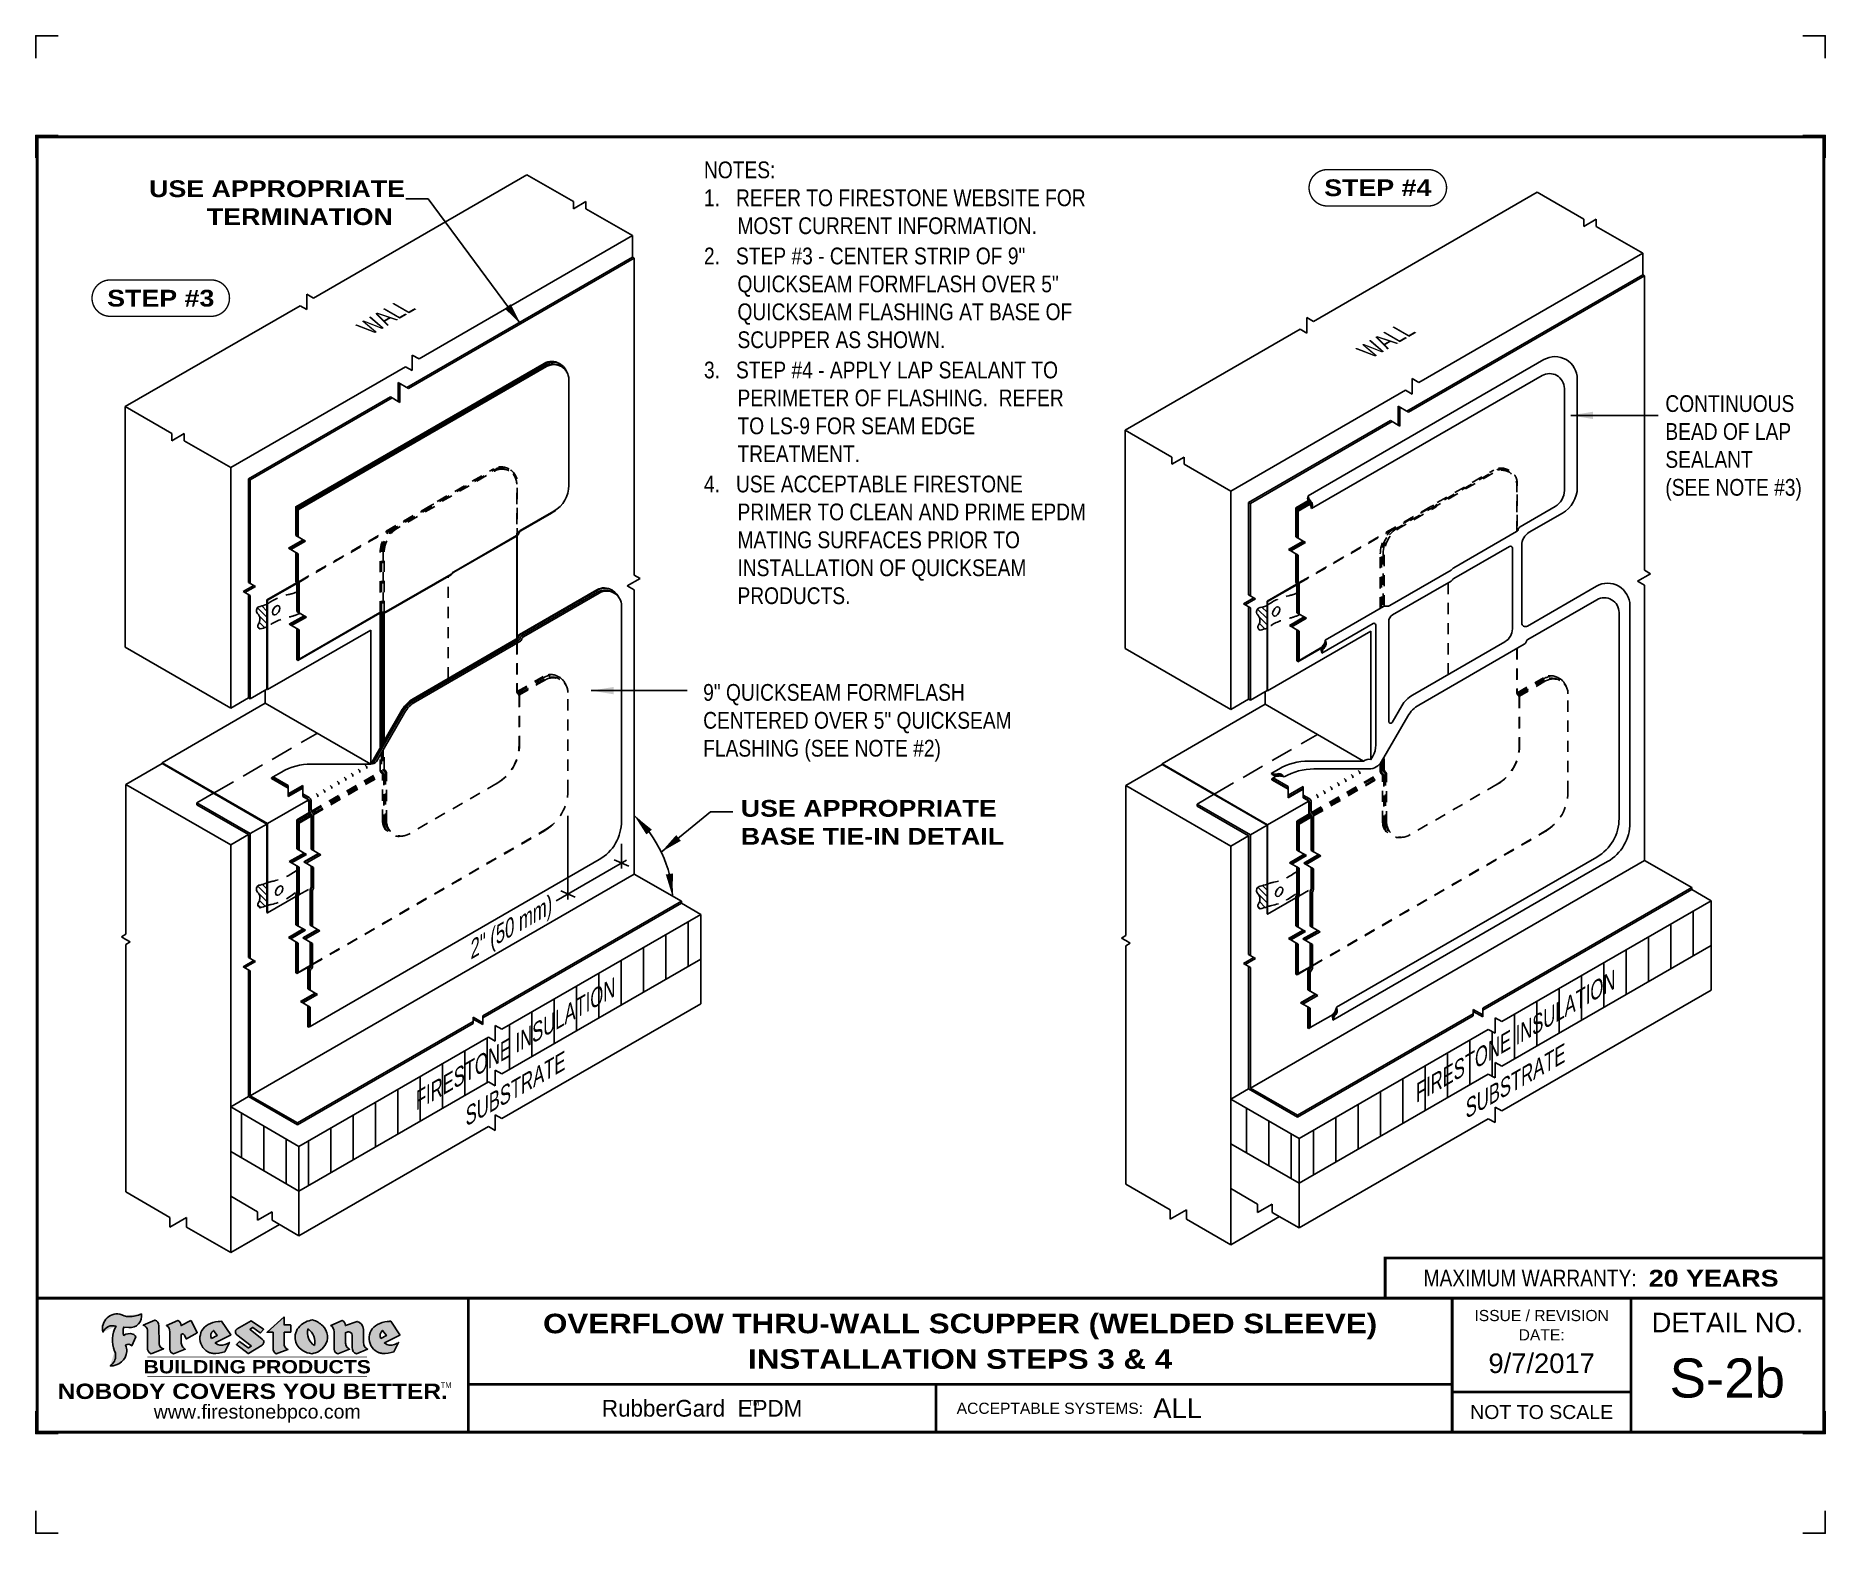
# Model space of a CAD drawing. Header units: inches. Extents: x 277.4 to 297.5, y 73.5 to 90.2.
import ezdxf
from ezdxf.enums import TextEntityAlignment as Align

# ---------------------------------------------------------------- set-up
doc = ezdxf.new("R2010")
doc.units = ezdxf.units.IN
doc.header["$MEASUREMENT"] = 0
doc.linetypes.add('HIDDEN', pattern=[0.375, 0.25, -0.125])
doc.linetypes.add('HIDDEN2', pattern=[0.1875, 0.125, -0.0625])
doc.layers.get('0').update_dxf_attribs({"linetype": 'CONTINUOUS'})
doc.layers.get('DEFPOINTS').update_dxf_attribs({"linetype": 'CONTINUOUS'})
for name, color, linetype in [('FSBP-ACCESSORY-OTHER', 7, 'CONTINUOUS'), ('FSBP-ANNO-NOTE', 7, 'CONTINUOUS'), ('FSBP-INSULATION', 7, 'CONTINUOUS'), ('FSBP-MEMBRANE', 7, 'CONTINUOUS'), ('FSBP-SEALANTS', 1, 'CONTINUOUS'), ('FSBP-SUBSTRATE-GENERIC', 9, 'CONTINUOUS'), ('FSBP-TTLB', 7, 'CONTINUOUS'), ('FSBP-TTLB-BORDER', 7, 'CONTINUOUS'), ('FSBP-TTLB-TEXT', 7, 'CONTINUOUS'), ('FSBP-WALL-CURB', 9, 'CONTINUOUS')]:
    doc.layers.add(name, color=color, linetype=linetype)
doc.styles.add('FSBP_ARIAL', font='arial.ttf')
doc.styles.add('FSBP_ARIAL_BOLD', font='')
doc.styles.add('FSBP_ARIAL_NAR', font='ARIALN.TTF')
doc.styles.add('FSBP_BANKGOTHIC', font='bgothm.ttf')
doc.styles.get('FSBP_ARIAL_BOLD').set_extended_font_data('Arial Black')
doc.dimstyles.new('FSBP-LEADER', dxfattribs={"dimtxt": 0.1875, "dimasz": 0.25, "dimexe": 0.0625, "dimexo": 0.125, "dimgap": 0.125, "dimtad": 0, "dimtih": 1, "dimtoh": 1, "dimdec": 4, "dimzin": 0, "dimdsep": 46, "dimlunit": 4, "dimtxsty": 'FSBP_ARIAL_NAR', "dimcen": 0.09375, "dimclrd": 256, "dimclre": 256, "dimclrt": 256, "dimadec": 0, "dimazin": 0, "dimtfac": 1, "dimtdec": 4, "dimtofl": 0, "dimtmove": 0, "dimatfit": 3, "dimfxl": 0, "dimtolj": 1, "dimtzin": 0, "dimlwd": -1, "dimlwe": -1, "dimarcsym": 0})
pattern_1 = [(135, (140.2081, 55.75598), (-0.035355339, -0.035355339), [])]
pattern_2 = [(135, (151.403023, 55.7425), (-0.035355339, -0.035355339), [])]
pattern_3 = [(45, (0, 0), (-0.022097087, 0.022097087), []), (45, (0, 0.015625), (-0.022097087, 0.022097087), [])]
pattern_4 = [(135, (0, 0), (-0.022097087, -0.022097087), []), (135, (-0.015625, 1e-18), (-0.022097087, -0.022097087), [])]

msp = doc.modelspace()

# ---------------------------------------------------------------- texts
at = {"layer": 'FSBP-ANNO-NOTE', "style": 'FSBP_ARIAL_BOLD'}
for s, p in [('STEP #4', (292.47, 88.534)), ('STEP #3', (278.846, 87.298))]:
    msp.add_text(s, height=0.1875, dxfattribs=at).set_placement(p, align=Align.MIDDLE_CENTER)
at = {"layer": 'FSBP-ANNO-NOTE', "linetype": 'Continuous', "style": 'FSBP_ARIAL_NAR'}
for s, oblique, p in [('WALL', 330, (281.413, 87.113)), ('WALL', 330, (292.608, 86.85)), ('SUBSTRATE', 30, (293.966, 78.512)), ('SUBSTRATE', 30, (282.771, 78.426))]:
    msp.add_text(s, height=0.1875, rotation=30, dxfattribs=dict(at, oblique=oblique)).set_placement(p, align=Align.MIDDLE)
at = {"layer": 'FSBP-ANNO-NOTE', "style": 'FSBP_ARIAL_NAR', "oblique": 30}
msp.add_text('2" (50 mm)', height=0.1875, rotation=30, dxfattribs=at).set_placement((283.181, 80.501), align=Align.MIDDLE_RIGHT)
for p in [(293.966, 79.012), (282.771, 78.926)]:
    msp.add_text('FIRESTONE INSULATION', height=0.1875, rotation=30, dxfattribs=at).set_placement(p, align=Align.MIDDLE)
at = {"layer": 'FSBP-ANNO-NOTE', "char_height": 0.1875, "attachment_point": 1}
for s, width, heights, insert, style in [('\\A1;NOTES:\\P1.   REFER TO FIRESTONE WEBSITE FOR \\P{\\W6.27837; }MOST CURRENT INFORMATION.\\P{\\H0.08333x;\\P}2.   STEP #3 - CENTER STRIP OF 9" \\P{\\W6.27837; }QUICKSEAM FORMFLASH OVER 5" \\P{\\W6.27837; }QUICKSEAM FLASHING AT BASE OF \\P{\\W6.27837; }SCUPPER AS SHOWN.\\P{\\H0.08333x;\\P}3.   STEP #4 - APPLY LAP SEALANT TO \\P{\\W6.27837; }PERIMETER OF FLASHING.  REFER \\P{\\W6.27837; }TO LS-9 FOR SEAM EDGE \\P{\\W6.27837; }TREATMENT. \\P{\\H0.08333x;\\W9.4179;        \\W1;\\P}4.   USE ACCEPTABLE FIRESTONE \\P{\\W6.27837; }PRIMER TO CLEAN AND PRIME EPDM \\P{\\W6.27837; }MATING SURFACES PRIOR TO \\P{\\W6.27837; }INSTALLATION OF QUICKSEAM \\P{\\W6.27837; }PRODUCTS.', 4.28593, [5.667], (284.927, 88.828), 'FSBP_ARIAL_NAR'), ('{\\W1.54052; }USE APPROPRIATE \\P{\\W9.30333; }TERMINATION', 2.86803, [0.645], (278.587, 88.617), 'FSBP_ARIAL_BOLD'), ('CONTINUOUS BEAD OF LAP SEALANT \\P(SEE NOTE #3)', 1.69098, [1.254], (295.689, 86.212), 'FSBP_ARIAL_NAR'), ('9" QUICKSEAM FORMFLASH CENTERED OVER 5" QUICKSEAM\\PFLASHING (SEE NOTE #2)', 3.82927, [1.111], (284.918, 82.979), 'FSBP_ARIAL_NAR'), ('USE APPROPRIATE BASE TIE-IN DETAIL', 3.29614, [0.645], (285.339, 81.681), 'FSBP_ARIAL_BOLD')]:
    msp.add_mtext_dynamic_manual_height_columns(s, width=width, gutter_width=5, heights=heights, dxfattribs=dict(at, insert=insert, style=style))

# ---------------------------------------------------------------- blocks, each defined once
blk = doc.blocks.new('TTLB-EPDM_2')
at = {"layer": 'FSBP-TTLB-TEXT'}
h = blk.add_hatch(color=1, dxfattribs=at)
edge = h.paths.add_edge_path()
edge.add_arc((1.037, -0.198), 0.132, 264.041, 370.3106)
edge.add_arc((1.028, 0.121), 0.327, 270.0506, 295.2346, ccw=False)
edge.add_arc((1.023, -0.067), 0.139, 249.3281, 272.0749, ccw=False)
edge.add_line((0.974, -0.197), (0.947, -0.185))
edge.add_arc((0.894, -0.339), 0.163, 70.8459, 194.3325)
edge.add_arc((0.844, -0.426), 0.118, 70.9695, 156.9641, ccw=False)
edge.add_arc((1.153, -0.468), 0.311, 150.3231, 203.2084)
edge.add_arc((0.756, -0.641), 0.122, 0.8849, 24.3467, ccw=False)
edge.add_arc((0.749, -0.648), 0.129, -58.3666, 3.6217, ccw=False)
edge.add_arc((0.826, -0.579), 0.178, 267.2205, 354.1382)
edge.add_arc((0.79, -0.601), 0.213, 0.9996, 21.005)
edge.add_arc((1.019, -0.567), 0.0514, 40.8212, 125.5273, ccw=False)
edge.add_line((1.058, -0.533), (1.103, -0.431))
edge.add_arc((1.041, -0.47), 0.0733, 32.3168, 66.3148)
edge.add_arc((1.032, -0.506), 0.11, 69.8179, 125.2547)
edge.add_arc((1.128, -0.369), 0.166, 164.157, 196.5811, ccw=False)
edge.add_line((0.968, -0.324), (1.024, -0.329))
h = blk.add_hatch(color=1, dxfattribs=at)
edge = h.paths.add_edge_path()
edge.add_line((1.275, -0.622), (1.415, -0.566))
edge.add_arc((1.421, -0.509), 0.0573, 181.9718, 264.3185, ccw=False)
edge.add_line((1.364, -0.511), (1.363, -0.31))
edge.add_arc((1.294, -0.31), 0.0691, 0.0934, 72.4283)
edge.add_line((1.315, -0.244), (1.187, -0.302))
edge.add_arc((1.175, -0.359), 0.0573, -0.0174, 78.3221, ccw=False)
edge.add_line((1.233, -0.359), (1.233, -0.555))
edge.add_arc((1.306, -0.556), 0.0731, 179.4272, 245.3846)
h = blk.add_hatch(color=1, dxfattribs=at)
edge = h.paths.add_edge_path()
edge.add_line((1.792, -0.384), (1.722, -0.252))
edge.add_arc((1.72, -0.253), 0.00231, 27.872, 117.3767)
edge.add_line((1.719, -0.251), (1.611, -0.307))
edge.add_arc((1.547, -0.306), 0.0636, 359.1658, 425.8794)
edge.add_line((1.573, -0.248), (1.447, -0.305))
edge.add_arc((1.408, -0.37), 0.076, -3.4414, 59.0799, ccw=False)
edge.add_line((1.484, -0.375), (1.484, -0.572))
edge.add_arc((1.541, -0.568), 0.057, 184.1557, 255.3066)
edge.add_line((1.526, -0.623), (1.657, -0.571))
edge.add_arc((1.688, -0.502), 0.0752, 207.5161, 245.6492, ccw=False)
edge.add_arc((1.721, -0.491), 0.109, 179.4823, 204.5538, ccw=False)
edge.add_line((1.612, -0.49), (1.612, -0.413))
edge.add_arc((1.629, -0.414), 0.0169, 28.3562, 174.855, ccw=False)
edge.add_arc((1.627, -0.42), 0.0211, 22.2169, 40.1021, ccw=False)
edge.add_line((1.647, -0.412), (1.667, -0.455))
edge.add_arc((1.669, -0.454), 0.00231, 204.5451, 299.6324)
edge.add_line((1.67, -0.456), (1.791, -0.387))
edge.add_line((1.791, -0.387), (1.792, -0.384))
h = blk.add_hatch(color=1, dxfattribs=at)
h.paths.add_polyline_path([(2.063, -0.258, 0.025243), (2.025, -0.261, 0.121361), (1.902, -0.301, 0.615167), (1.933, -0.61, 0.053068), (1.968, -0.618, 0.115093), (2.099, -0.599), (2.151, -0.494, -0.087554), (2.104, -0.519, -0.265592), (1.993, -0.501), (2.165, -0.414, 0.451895), (2.166, -0.411)])
h.paths.add_polyline_path([(2.014, -0.419), (1.951, -0.452, -0.372053), (1.973, -0.361)], flags=16)
h = blk.add_hatch(color=1, dxfattribs=at)
edge = h.paths.add_edge_path()
edge.add_arc((2.26, -0.378), 0.0415, 123.2081, 232.2027, ccw=False)
edge.add_line((2.238, -0.343), (2.394, -0.254))
edge.add_arc((2.395, -0.256), 0.00231, 55.6464, 119.6543, ccw=False)
edge.add_line((2.396, -0.254), (2.532, -0.347))
edge.add_arc((2.53, -0.349), 0.00231, -42.7311, 54.4661, ccw=False)
edge.add_line((2.532, -0.35), (2.498, -0.387))
edge.add_arc((2.497, -0.385), 0.00231, 233.7527, 317.2689, ccw=False)
edge.add_line((2.495, -0.387), (2.414, -0.327))
edge.add_arc((2.412, -0.329), 0.00231, 53.7527, 124.4136)
edge.add_line((2.411, -0.327), (2.383, -0.347))
edge.add_arc((2.384, -0.349), 0.00231, 124.4136, 231.8459)
edge.add_line((2.383, -0.351), (2.52, -0.458))
edge.add_arc((2.494, -0.491), 0.0415, -55.2123, 51.8459, ccw=False)
edge.add_line((2.518, -0.525), (2.364, -0.618))
edge.add_arc((2.363, -0.616), 0.00231, 233.2956, 301.2087, ccw=False)
edge.add_line((2.362, -0.618), (2.231, -0.52))
edge.add_arc((2.233, -0.519), 0.00231, 135.5134, 233.218, ccw=False)
edge.add_line((2.231, -0.517), (2.263, -0.485))
edge.add_arc((2.264, -0.486), 0.00231, 53.0353, 135.5134, ccw=False)
edge.add_line((2.266, -0.484), (2.362, -0.557))
edge.add_arc((2.363, -0.555), 0.00231, 233.0353, 302.2363)
edge.add_line((2.364, -0.557), (2.394, -0.538))
edge.add_arc((2.393, -0.536), 0.00231, 302.2363, 412.2027)
edge.add_line((2.394, -0.534), (2.235, -0.41))
h = blk.add_hatch(color=1, dxfattribs=at)
edge = h.paths.add_edge_path()
edge.add_line((2.763, -0.207), (2.763, -0.297))
edge.add_arc((2.766, -0.297), 0.00231, 180, 270)
edge.add_line((2.766, -0.299), (2.835, -0.299))
edge.add_arc((2.835, -0.302), 0.00231, 0, 90, ccw=False)
edge.add_line((2.838, -0.302), (2.838, -0.379))
edge.add_arc((2.835, -0.379), 0.00231, 270, 360, ccw=False)
edge.add_line((2.835, -0.381), (2.766, -0.381))
edge.add_arc((2.766, -0.384), 0.00231, 90, 180)
edge.add_line((2.763, -0.384), (2.763, -0.503))
edge.add_arc((2.837, -0.507), 0.0734, 177.0803, 245.325)
edge.add_line((2.806, -0.574), (2.675, -0.623))
edge.add_arc((2.709, -0.564), 0.0675, 177.0345, 239.6926, ccw=False)
edge.add_line((2.641, -0.561), (2.641, -0.384))
edge.add_arc((2.639, -0.384), 0.00231, 360, 450)
edge.add_line((2.639, -0.381), (2.573, -0.381))
edge.add_line((2.573, -0.381), (2.763, -0.207))
h = blk.add_hatch(color=1, dxfattribs=at)
edge = h.paths.add_edge_path(flags=16)
edge.add_arc((2.94, -0.485), 0.168, 344.5559, 417.014)
edge.add_arc((3.194, -0.388), 0.168, 164.5559, 237.014)
edge = h.paths.add_edge_path()
edge.add_arc((3.069, -0.44), 0.183, 136.0915, 191.2134)
edge.add_arc((3.065, -0.432), 0.18, 194.0167, 240.6664)
edge.add_arc((3.098, -0.385), 0.238, 239.2975, 264.289)
edge.add_arc((3.049, -0.419), 0.204, 277.1987, 326.5036)
edge.add_arc((3.078, -0.434), 0.171, 325.3769, 406.3828)
edge.add_arc((3.012, -0.49), 0.257, 44.2846, 73.829)
edge.add_arc((3.117, -0.498), 0.258, 97.5029, 134.1039)
h = blk.add_hatch(color=1, dxfattribs=at)
edge = h.paths.add_edge_path()
edge.add_line((3.323, -0.572), (3.323, -0.375))
edge.add_arc((3.247, -0.37), 0.076, 356.5586, 419.0799)
edge.add_line((3.286, -0.305), (3.412, -0.248))
edge.add_arc((3.386, -0.306), 0.0636, 0.3963, 65.8794, ccw=False)
edge.add_line((3.45, -0.306), (3.581, -0.259))
edge.add_arc((3.556, -0.353), 0.0969, 2.367, 75.1862, ccw=False)
edge.add_line((3.653, -0.349), (3.653, -0.488))
edge.add_arc((3.762, -0.491), 0.109, 178.3666, 204.5538)
edge.add_arc((3.729, -0.502), 0.0752, 207.5161, 245.2241)
edge.add_line((3.698, -0.57), (3.573, -0.621))
edge.add_arc((3.595, -0.553), 0.0718, 180.3329, 251.5102, ccw=False)
edge.add_line((3.524, -0.553), (3.524, -0.415))
edge.add_arc((3.486, -0.415), 0.0373, 359.3451, 449.05)
edge.add_arc((3.483, -0.442), 0.0645, 86.294, 119.8211)
edge.add_line((3.451, -0.386), (3.451, -0.49))
edge.add_arc((3.56, -0.491), 0.109, 179.4823, 204.5538)
edge.add_arc((3.527, -0.502), 0.0752, 207.5161, 245.6492)
edge.add_line((3.496, -0.571), (3.365, -0.623))
edge.add_arc((3.38, -0.568), 0.0569, 183.9299, 255.3185, ccw=False)
h = blk.add_hatch(color=1, dxfattribs=at)
h.paths.add_polyline_path([(3.958, -0.258, 0.025243), (3.919, -0.261, 0.108564), (3.808, -0.294, 0.64259), (3.827, -0.61, 0.053068), (3.862, -0.618, 0.115093), (3.993, -0.599), (4.046, -0.494, -0.087554), (3.999, -0.519, -0.265592), (3.887, -0.501), (4.06, -0.414, 0.451895), (4.061, -0.411)])
h.paths.add_polyline_path([(3.909, -0.419), (3.845, -0.452, -0.372053), (3.867, -0.361)], flags=16)
at = {"layer": 'DEFPOINTS', "linetype": 'Continuous', "ltscale": 1.75}
for points in [[(-0.016, 13.881), (-0.016, 14.131), (0.234, 14.131)], [(20.016, 13.881), (20.016, 14.131), (19.766, 14.131)], [(-0.016, -2.381), (-0.016, -2.631), (0.234, -2.631)], [(20.016, -2.381), (20.016, -2.631), (19.766, -2.631)]]:
    blk.add_lwpolyline(points, dxfattribs=at)
at = {"layer": 'DEFPOINTS', "color": 1}
for points in [[(0.234, 13.016), (-0.016, 13.016), (-0.016, 12.766)], [(20.016, 12.766), (20.016, 13.016), (19.766, 13.016)], [(0.234, -1.516), (-0.016, -1.516), (-0.016, -1.266)], [(20.016, -1.266), (20.016, -1.516), (19.766, -1.516)]]:
    blk.add_lwpolyline(points, dxfattribs=at)
at = {"layer": 'FSBP-TTLB', "const_width": 0.0312}
blk.add_lwpolyline([(15.09, 0), (20, 0), (20, 0.451), (15.09, 0.451)], close=True, dxfattribs=at)
for points in [[(0, 0), (0, -1.5), (20, -1.5), (20, 0), (0, 0)], [(4.825, 0), (4.825, -0.964)], [(15.84, 0), (15.84, -0.964)], [(17.841, 0), (17.841, -1.5)], [(20, 0), (20, -1.5)], [(4.825, -0.964), (15.84, -0.964)], [(4.825, -0.964), (4.825, -1.5)], [(15.84, -0.964), (15.84, -1.5)], [(15.84, -1.049), (17.841, -1.049)]]:
    blk.add_lwpolyline(points, dxfattribs=at)
at = {"layer": 'FSBP-TTLB-BORDER', "const_width": 0.0312}
blk.add_lwpolyline([(20, 0), (20, 13), (0, 13), (0, 0)], dxfattribs=at)
at = {"layer": 'FSBP-TTLB-TEXT', "color": 1}
blk.add_line((0.736, -0.38), (0.736, -0.38), dxfattribs=at)
for points in [[(1.024, -0.329, 0.500051), (1.167, -0.175, -0.11033), (1.028, -0.206, -0.099579), (0.974, -0.197), (0.947, -0.185, 0.597816), (0.736, -0.38, -0.393883), (0.883, -0.314, 0.234941), (0.867, -0.591, -0.10273), (0.878, -0.639, -0.277269), (0.817, -0.757, 0.398543), (1.003, -0.597, 0.087512), (0.989, -0.525, -0.387403), (1.058, -0.533), (1.103, -0.431, 0.149442), (1.07, -0.403, 0.24672), (0.969, -0.416, -0.142429), (0.968, -0.324), (1.024, -0.329)], [(2.166, -0.411), (2.063, -0.258, 0.025243), (2.025, -0.261, 0.108564), (1.914, -0.294, 0.64259), (1.933, -0.61, 0.053068), (1.968, -0.618, 0.115093), (2.099, -0.599), (2.151, -0.494, -0.087554), (2.104, -0.519, -0.265592), (1.993, -0.501), (2.165, -0.414)], [(2.763, -0.207), (2.763, -0.297, 0.414214), (2.766, -0.299), (2.835, -0.299, -0.414214), (2.838, -0.302), (2.838, -0.379, -0.414214), (2.835, -0.381), (2.766, -0.381, 0.414214), (2.763, -0.384), (2.763, -0.503, 0.306899), (2.806, -0.574), (2.675, -0.623, -0.280419), (2.641, -0.561), (2.641, -0.384, 0.414214), (2.639, -0.381), (2.573, -0.381), (2.763, -0.207)], [(4.061, -0.411), (3.958, -0.258, 0.025243), (3.919, -0.261, 0.108564), (3.808, -0.294, 0.64259), (3.827, -0.61, 0.053068), (3.862, -0.618, 0.115093), (3.993, -0.599), (4.046, -0.494, -0.087554), (3.999, -0.519, -0.265592), (3.887, -0.501), (4.06, -0.414)], [(4.06, -0.414, 0.451895), (4.061, -0.411, 0.451895)]]:
    blk.add_lwpolyline(points, format="xyb", dxfattribs=at)
for points in [[(1.275, -0.622), (1.415, -0.566, -0.37561), (1.364, -0.511), (1.363, -0.31, 0.326536), (1.315, -0.244), (1.187, -0.302, -0.355786), (1.233, -0.359), (1.233, -0.555, 0.296011)], [(1.792, -0.384), (1.722, -0.252, 0.411684), (1.719, -0.251), (1.611, -0.307, 0.299603), (1.573, -0.248), (1.447, -0.305, -0.279776), (1.484, -0.375), (1.484, -0.572, 0.320829), (1.526, -0.623), (1.657, -0.571, -0.16794), (1.622, -0.537, -0.109833), (1.612, -0.49), (1.612, -0.413, -0.743335), (1.643, -0.406, -0.078198), (1.647, -0.412), (1.667, -0.455, 0.440465), (1.67, -0.456), (1.791, -0.387)], [(1.951, -0.452), (2.014, -0.419), (1.973, -0.361, 0.372053)], [(2.235, -0.41, -0.515004), (2.238, -0.343), (2.394, -0.254, -0.286782), (2.396, -0.254), (2.532, -0.347, -0.451503), (2.532, -0.35), (2.498, -0.387, -0.381444), (2.495, -0.387), (2.414, -0.327, 0.318472), (2.411, -0.327), (2.383, -0.347, 0.506409), (2.383, -0.351), (2.52, -0.458, -0.50436), (2.518, -0.525), (2.364, -0.618, -0.305316), (2.362, -0.618), (2.231, -0.52, -0.45417), (2.231, -0.517), (2.263, -0.485, -0.376264), (2.266, -0.484), (2.362, -0.557, 0.31147), (2.364, -0.557), (2.394, -0.538, 0.520381), (2.394, -0.534)], [(2.938, -0.313, 0.245263), (2.89, -0.475, 0.206406), (2.977, -0.589, 0.10948), (3.074, -0.621, 0.218515), (3.219, -0.531, 0.368949), (3.196, -0.31, 0.129631), (3.083, -0.243, 0.161074)], [(3.103, -0.53, 0.327131), (3.032, -0.343, 0.327131)], [(3.323, -0.572), (3.323, -0.375, 0.279776), (3.286, -0.305), (3.412, -0.248, -0.293762), (3.45, -0.306), (3.581, -0.259, -0.328876), (3.653, -0.349), (3.653, -0.488, 0.114763), (3.662, -0.537, 0.166033), (3.698, -0.57), (3.573, -0.621, -0.320956), (3.524, -0.553), (3.524, -0.415, 0.412706), (3.487, -0.378, 0.147342), (3.451, -0.386), (3.451, -0.49, 0.109833), (3.461, -0.537, 0.16794), (3.496, -0.571), (3.365, -0.623, -0.321973), (3.323, -0.572, 29.147628)], [(3.845, -0.452), (3.909, -0.419), (3.867, -0.361, 0.372053)]]:
    blk.add_lwpolyline(points, format="xyb", close=True, dxfattribs=at)
at = {"layer": 'FSBP-TTLB-TEXT'}
for points, const_width in [([(1.234, -0.658), (3.691, -0.658)], 0.00781), ([(1.234, -0.876), (3.691, -0.876)], 0.00781), ([(10.062, -0.964), (10.062, -1.5)], 0.0312)]:
    blk.add_lwpolyline(points, dxfattribs=dict(at, const_width=const_width))
at = {"layer": 'FSBP-TTLB-TEXT', "color": 1}
for centre, start, end in [((1.79, -0.385), 299.6324, 27.872), ((2.164, -0.412), 296.7305, 34.0023)]:
    blk.add_arc(centre, 0.00231, start, end, dxfattribs=at)
at = {"layer": 'FSBP-TTLB-TEXT', "style": 'FSBP_ARIAL_NAR'}
blk.add_text('MAXIMUM WARRANTY:', height=0.1875, dxfattribs=at).set_placement((17.905, 0.226), align=Align.MIDDLE_RIGHT)
at = {"layer": 'FSBP-TTLB-TEXT'}
for s, height, style, p in [('ISSUE / REVISION', 0.125, 'FSBP_ARIAL', (16.841, -0.194)), ('DETAIL NO.', 0.2188, 'FSBP_ARIAL', (18.921, -0.272)), ('DATE:', 0.125, 'FSBP_ARIAL', (16.841, -0.41)), ('www.firestonebpco.com', 0.15625, 'FSBP_ARIAL', (2.463, -1.269)), ('RubberGard  EPDM', 0.1875, 'FSBP_BANKGOTHIC', (7.443, -1.232)), ('TM', 0.0625, 'FSBP_BANKGOTHIC', (8.023, -1.17)), ('NOT TO SCALE', 0.15625, 'FSBP_ARIAL', (16.841, -1.274))]:
    blk.add_text(s, height=height, dxfattribs=dict(at, style=style)).set_placement(p, align=Align.MIDDLE_CENTER)
at = {"layer": 'FSBP-TTLB-TEXT', "lineweight": 18, "style": 'FSBP_ARIAL_BOLD'}
blk.add_text('BUILDING PRODUCTS', height=0.14844, dxfattribs=at).set_placement((2.463, -0.767), align=Align.MIDDLE_CENTER)
at = {"layer": 'FSBP-TTLB-TEXT', "color": 1}
for s, height, style, p in [('NOBODY COVERS YOU BETTER.', 0.17188, 'FSBP_ARIAL_BOLD', (2.413, -1.042)), ('TM', 0.0625, 'FSBP_BANKGOTHIC', (4.577, -0.973))]:
    blk.add_text(s, height=height, dxfattribs=dict(at, style=style)).set_placement(p, align=Align.MIDDLE_CENTER)
at = {"layer": 'FSBP-TTLB-TEXT', "style": 'FSBP_ARIAL'}
blk.add_text('ACCEPTABLE SYSTEMS:', height=0.125, dxfattribs=at).set_placement((10.293, -1.232), align=Align.MIDDLE_LEFT)
at = {"layer": 'FSBP-TTLB-TEXT'}
for tag, height, style, p in [('MAXIMUM_WARRANTY', 0.188, 'FSBP_ARIAL_BOLD', (18.04, 0.224)), ('ACCPT_SYSTEMS', 0.219, 'FSBP_ARIAL', (12.494, -1.232))]:
    blk.add_attdef(tag, text='', height=height, dxfattribs=dict(at, style=style)).set_placement(p, align=Align.MIDDLE_LEFT)
for tag, height, style, p in [('DETAIL_DESCP_LINE_1', 0.219, 'FSBP_ARIAL_BOLD', (10.331, -0.283)), ('DETAIL_DESCP_LINE_2', 0.219, 'FSBP_ARIAL_BOLD', (10.331, -0.681)), ('ISSUE_REV_DATE', 0.219, 'FSBP_ARIAL', (16.841, -0.728)), ('DETAIL_NUMBER', 0.438, 'FSBP_ARIAL', (18.919, -0.893))]:
    blk.add_attdef(tag, text='', height=height, dxfattribs=dict(at, style=style)).set_placement(p, align=Align.MIDDLE_CENTER)

# ---------------------------------------------------------------- hatches: boundary and pattern name
at = {"layer": 'FSBP-ACCESSORY-OTHER'}
h = msp.add_hatch(dxfattribs=at)
h.set_pattern_fill('STEEL', color=256, scale=0.25, angle=90, style=0)
h.set_pattern_definition(pattern_4)
h.paths.add_polyline_path([(280.368, 84.104, 0.060284), (280.366, 84.111), (280.035, 83.92), (280.041, 83.916)])
h = msp.add_hatch(dxfattribs=at)
h.set_pattern_fill('STEEL', color=256, scale=0.25, angle=90, style=0)
h.set_pattern_definition(pattern_4)
h.paths.add_polyline_path([(291.563, 84.091, 0.060284), (291.561, 84.098), (291.23, 83.906), (291.236, 83.902)])
h = msp.add_hatch(dxfattribs=at)
h.set_pattern_fill('STEEL', color=256, scale=0.25, style=0)
h.set_pattern_definition(pattern_3)
h.paths.add_polyline_path([(280.041, 83.916), (280.035, 83.92), (280.035, 82.92), (280.041, 82.916)])
h = msp.add_hatch(dxfattribs=at)
h.set_pattern_fill('STEEL', color=256, scale=0.25, style=0)
h.set_pattern_definition(pattern_3)
h.paths.add_polyline_path([(291.236, 83.902), (291.23, 83.906), (291.23, 82.906), (291.236, 82.902)])
h = msp.add_hatch(dxfattribs=at)
h.set_pattern_fill('STEEL', color=256, scale=0.25, style=0)
h.set_pattern_definition(pattern_3)
h.paths.add_polyline_path([(278.86, 82.098), (278.86, 82.09), (280.035, 81.412), (280.035, 80.42), (280.041, 80.416), (280.041, 81.416)])
h = msp.add_hatch(dxfattribs=at)
h.set_pattern_fill('STEEL', color=256, scale=0.25, style=0)
h.set_pattern_definition(pattern_3)
h.paths.add_polyline_path([(290.055, 82.085), (290.055, 82.077), (291.23, 81.398), (291.23, 80.406), (291.236, 80.402), (291.236, 81.402)])
at = {"layer": 'FSBP-INSULATION'}
h = msp.add_hatch(dxfattribs=at)
h.set_pattern_fill('LINE', color=256, scale=2, angle=90, style=0)
h.paths.add_polyline_path([(291.588, 77.39), (293.707, 78.613), (293.783, 78.57), (293.783, 78.743), (293.858, 78.7), (296.201, 80.053), (296.201, 80.553), (293.858, 79.2), (293.783, 79.243), (293.783, 79.07), (293.707, 79.113), (291.588, 77.89)])
h.paths.add_polyline_path([(290.824, 77.831), (291.588, 77.39), (291.588, 77.89), (290.824, 78.331)])
h.paths.add_polyline_path([(292.839, 78.226), (295.28, 79.571), (295.28, 79.907), (292.839, 78.562)], flags=24)
h = msp.add_hatch(dxfattribs=at)
h.set_pattern_fill('LINE', color=256, scale=2, angle=90, style=0)
h.paths.add_polyline_path([(282.513, 78.527), (282.588, 78.483), (282.588, 78.657), (282.663, 78.614), (284.891, 79.9), (284.891, 80.4), (282.663, 79.114), (282.588, 79.157), (282.588, 78.983), (282.513, 79.027), (280.393, 77.803), (280.393, 77.303)])
h.paths.add_polyline_path([(280.393, 77.803), (279.629, 78.245), (279.629, 77.745), (280.393, 77.303)])
h.paths.add_polyline_path([(281.644, 78.14), (284.085, 79.484), (284.085, 79.821), (281.644, 78.476)], flags=24)
at = {"layer": 'FSBP-MEMBRANE'}
h = msp.add_hatch(color=256, dxfattribs=at)
h.paths.add_polyline_path([(279.848, 83.97), (279.829, 83.981), (279.829, 82.823), (279.848, 82.812)])
h.paths.add_polyline_path([(279.907, 84.072), (279.888, 84.083), (279.77, 84.015), (279.789, 84.004)])
h.paths.add_polyline_path([(279.848, 85.264), (279.829, 85.275), (279.829, 84.117), (279.848, 84.106)])
h.paths.add_polyline_path([(281.436, 86.181), (281.417, 86.192), (279.829, 85.275), (279.848, 85.264)])
h.paths.add_polyline_path([(281.523, 86.341), (281.504, 86.353), (281.504, 86.142), (281.523, 86.13)])
h.paths.add_polyline_path([(284.146, 87.745), (284.127, 87.757), (281.599, 86.297), (281.619, 86.286)])
h = msp.add_hatch(color=256, dxfattribs=at)
h.paths.add_polyline_path([(295.456, 87.548), (295.437, 87.56), (292.794, 86.034), (292.814, 86.023)])
h.paths.add_polyline_path([(292.718, 86.078), (292.699, 86.089), (292.699, 85.878), (292.718, 85.867)])
h.paths.add_polyline_path([(292.631, 85.917), (292.611, 85.928), (291.024, 85.012), (291.043, 85)])
h.paths.add_polyline_path([(291.043, 85), (291.024, 85.012), (291.024, 83.979), (291.043, 83.968)])
h.paths.add_polyline_path([(291.102, 83.934), (291.083, 83.945), (290.965, 83.877), (290.984, 83.865)])
h.paths.add_polyline_path([(291.043, 83.831), (291.024, 83.843), (291.024, 82.81), (291.043, 82.798)])
h = msp.add_hatch(color=256, dxfattribs=at)
h.paths.add_polyline_path([(283.164, 86.532, -0.255923), (283.324, 86.536, 0.280048), (283.151, 86.54), (282.831, 86.355), (282.831, 86.34)])
h.paths.add_polyline_path([(282.831, 86.34), (282.831, 86.355), (280.371, 84.935), (280.384, 84.928)])
h.paths.add_polyline_path([(280.384, 84.928), (280.371, 84.935), (280.371, 84.633), (280.384, 84.625)])
h.paths.add_polyline_path([(280.467, 84.578), (280.454, 84.585), (280.289, 84.49), (280.302, 84.483)])
h.paths.add_polyline_path([(280.384, 84.435), (280.371, 84.442), (280.371, 84.132, 0.124612), (280.376, 84.118, -0.124612), (280.381, 84.105), (280.381, 83.783), (280.394, 83.776), (280.394, 84.105, 0.124612), (280.389, 84.119, -0.124612), (280.384, 84.132)])
h.paths.add_polyline_path([(280.476, 83.728), (280.463, 83.736), (280.298, 83.64), (280.311, 83.633)])
h.paths.add_polyline_path([(280.394, 83.585), (280.381, 83.593), (280.381, 83.263), (280.394, 83.256)])
h = msp.add_hatch(color=256, dxfattribs=at)
h.paths.add_polyline_path([(291.579, 84.914), (291.566, 84.922), (291.566, 84.619), (291.579, 84.612)])
edge = h.paths.add_edge_path()
edge.add_spline(control_points=[(291.712, 84.991), (291.71, 84.995), (291.707, 84.998), (291.705, 85.002)], knot_values=[0.270252, 0.270252, 0.270252, 0.270252, 0.308592, 0.308592, 0.308592, 0.308592], degree=3, periodic=0)
edge.add_line((291.705, 85.002), (291.566, 84.922))
edge.add_line((291.566, 84.922), (291.579, 84.914))
edge.add_line((291.579, 84.914), (291.712, 84.991))
h.paths.add_polyline_path([(291.662, 84.564), (291.649, 84.572), (291.484, 84.477), (291.497, 84.469)])
h.paths.add_polyline_path([(291.579, 84.421), (291.566, 84.429), (291.566, 84.118, 0.124612), (291.571, 84.105, -0.124612), (291.576, 84.091), (291.576, 83.77), (291.589, 83.762), (291.589, 84.092, 0.124612), (291.584, 84.105, -0.124612), (291.579, 84.119)])
h.paths.add_polyline_path([(291.671, 83.715), (291.658, 83.722), (291.493, 83.627), (291.506, 83.619)])
h.paths.add_polyline_path([(291.589, 83.572), (291.576, 83.579), (291.576, 83.25), (291.589, 83.242)])
for points in [[(282.869, 83.456, 0.19907), (282.887, 83.481, -0.219395), (282.907, 83.508), (283.754, 83.997, -0.250594), (283.911, 84.002, 0.285456), (283.735, 84.008), (282.886, 83.517, 0.19907), (282.868, 83.492, -0.219395), (282.847, 83.465), (281.679, 82.79, 0.131652), (281.557, 82.668), (281.22, 82.085, 0.16329), (281.26, 82.111), (281.575, 82.658, -0.131652), (281.697, 82.78)], [(281.347, 83.778, -0.045299), (281.335, 83.778, 0.00259), (281.334, 83.778), (281.334, 82.32), (281.347, 82.343)], [(280.519, 79.362), (280.501, 79.373), (280.501, 79.158), (280.519, 79.147)], [(291.714, 79.349), (291.696, 79.36), (291.696, 79.144), (291.714, 79.133)]]:
    msp.add_hatch(color=256, dxfattribs=at).paths.add_polyline_path(points)
h = msp.add_hatch(color=256, dxfattribs=at)
h.paths.add_polyline_path([(280.519, 79.768, -0.153487), (280.532, 79.791, 0.153487), (280.545, 79.813), (280.545, 80.076), (280.527, 80.087), (280.527, 79.824, -0.153487), (280.514, 79.801, 0.153487), (280.501, 79.779), (280.501, 79.563), (280.519, 79.552)])
h.paths.add_polyline_path([(280.602, 79.505), (280.583, 79.516), (280.418, 79.421), (280.437, 79.41)])
h.paths.add_polyline_path([(280.628, 80.218), (280.609, 80.229), (280.444, 80.134), (280.463, 80.123)])
h.paths.add_polyline_path([(280.545, 80.663, -0.164799), (280.55, 80.676, 0.164799), (280.555, 80.69), (280.555, 80.925), (280.536, 80.936), (280.536, 80.701, -0.164799), (280.531, 80.687, 0.164799), (280.527, 80.674), (280.527, 80.277), (280.545, 80.266)])
h.paths.add_polyline_path([(280.637, 81.068), (280.618, 81.079), (280.453, 80.984), (280.472, 80.973)])
h.paths.add_polyline_path([(280.555, 81.515, 0.144367), (280.542, 81.544, -0.144367), (280.529, 81.572), (280.529, 81.673, 0.267949), (280.508, 81.709), (280.438, 81.749), (280.438, 81.728), (280.489, 81.698, -0.267949), (280.51, 81.662), (280.51, 81.562, 0.144367), (280.523, 81.533, -0.144367), (280.536, 81.505), (280.536, 81.127), (280.555, 81.116)])
h.paths.add_polyline_path([(280.438, 81.823), (280.438, 81.844), (280.273, 81.749), (280.273, 81.728)])
h.paths.add_polyline_path([(280.106, 81.941), (280.106, 81.94), (280.106, 81.92), (280.273, 81.823), (280.273, 81.844)])
h = msp.add_hatch(color=256, dxfattribs=at)
h.paths.add_polyline_path([(291.301, 81.927), (291.3, 81.927), (291.3, 81.906), (291.468, 81.809), (291.468, 81.831)])
h.paths.add_polyline_path([(291.633, 81.809), (291.633, 81.831), (291.468, 81.736), (291.468, 81.714)])
h.paths.add_polyline_path([(291.633, 81.736), (291.633, 81.714), (291.684, 81.685, -0.267949), (291.705, 81.649), (291.705, 81.548, 0.144367), (291.718, 81.52, -0.144367), (291.731, 81.491), (291.731, 81.113), (291.749, 81.102), (291.749, 81.502, 0.144367), (291.736, 81.53, -0.144367), (291.724, 81.559), (291.724, 81.66, 0.267949), (291.703, 81.696)])
h.paths.add_polyline_path([(291.832, 81.055), (291.813, 81.065), (291.648, 80.97), (291.667, 80.96)])
h.paths.add_polyline_path([(291.749, 80.912), (291.731, 80.923), (291.731, 80.687, -0.164799), (291.726, 80.674, 0.164799), (291.721, 80.66), (291.721, 80.263), (291.74, 80.253), (291.74, 80.649, -0.164799), (291.745, 80.663, 0.164799), (291.749, 80.677)])
h.paths.add_polyline_path([(291.823, 80.205), (291.804, 80.216), (291.639, 80.121), (291.658, 80.11)])
h.paths.add_polyline_path([(291.74, 80.062), (291.721, 80.073), (291.721, 79.811, -0.153487), (291.708, 79.788, 0.153487), (291.696, 79.765), (291.696, 79.55), (291.714, 79.539), (291.714, 79.754, -0.153487), (291.727, 79.777, 0.153487), (291.74, 79.8)])
h.paths.add_polyline_path([(291.797, 79.491), (291.778, 79.502), (291.613, 79.407), (291.632, 79.396)])
h = msp.add_hatch(color=256, dxfattribs=at)
h.paths.add_polyline_path([(284.674, 80.525), (284.674, 80.547), (282.45, 79.263), (282.45, 79.241)])
h.paths.add_polyline_path([(282.344, 79.249), (282.344, 79.227), (282.45, 79.166), (282.45, 79.188)])
h.paths.add_polyline_path([(282.344, 79.18), (282.344, 79.202), (280.376, 78.066), (280.376, 78.044)])
h.paths.add_polyline_path([(279.848, 78.371), (279.848, 79.769), (279.829, 79.781), (279.829, 78.36), (280.376, 78.044), (280.376, 78.066)])
h.paths.add_polyline_path([(279.907, 79.872), (279.888, 79.883), (279.77, 79.815), (279.789, 79.804)])
h.paths.add_polyline_path([(279.848, 81.304), (279.251, 81.649), (279.251, 81.627), (279.829, 81.293), (279.829, 79.917), (279.848, 79.906)])
h = msp.add_hatch(color=256, dxfattribs=at)
h.paths.add_polyline_path([(290.446, 81.636), (290.446, 81.613), (291.024, 81.28), (291.024, 79.953), (291.043, 79.942), (291.043, 81.291)])
h.paths.add_polyline_path([(291.102, 79.908), (291.083, 79.919), (290.965, 79.851), (290.984, 79.84)])
h.paths.add_polyline_path([(291.043, 79.806), (291.024, 79.817), (291.024, 78.446), (291.571, 78.13), (291.571, 78.153), (291.043, 78.457)])
h.paths.add_polyline_path([(293.539, 79.266), (293.539, 79.289), (291.571, 78.153), (291.571, 78.13)])
h.paths.add_polyline_path([(293.539, 79.336), (293.539, 79.313), (293.645, 79.252), (293.645, 79.275)])
h.paths.add_polyline_path([(295.985, 80.678), (295.985, 80.701), (293.645, 79.35), (293.645, 79.327)])
h = msp.add_hatch(color=256, dxfattribs=at)
h.paths.add_polyline_path([(280.529, 81.5, 0.060892), (280.525, 81.513), (280.381, 81.43), (280.394, 81.422)])
h.paths.add_polyline_path([(280.394, 81.422), (280.381, 81.43), (280.381, 81.127), (280.394, 81.12)])
h.paths.add_polyline_path([(280.476, 81.072), (280.463, 81.08), (280.298, 80.985), (280.311, 80.977)])
h.paths.add_polyline_path([(280.394, 80.93), (280.381, 80.937), (280.381, 80.635, -0.164799), (280.376, 80.621, 0.164799), (280.371, 80.607), (280.371, 80.278), (280.384, 80.27), (280.384, 80.6, -0.164799), (280.389, 80.613, 0.164799), (280.394, 80.627)])
h.paths.add_polyline_path([(280.467, 80.223), (280.454, 80.23), (280.289, 80.135), (280.302, 80.128)])
h.paths.add_polyline_path([(280.384, 80.08), (280.371, 80.088), (280.371, 79.758), (280.384, 79.75)])
h = msp.add_hatch(color=256, dxfattribs=at)
h.paths.add_polyline_path([(291.579, 80.067), (291.566, 80.074), (291.566, 79.745), (291.579, 79.737)])
h.paths.add_polyline_path([(291.662, 80.209), (291.649, 80.217), (291.484, 80.122), (291.497, 80.114)])
h.paths.add_polyline_path([(291.579, 80.586, -0.164799), (291.584, 80.6, 0.164799), (291.589, 80.614), (291.589, 80.916), (291.576, 80.924), (291.576, 80.621, -0.164799), (291.571, 80.607, 0.164799), (291.566, 80.594), (291.566, 80.264), (291.579, 80.257)])
h.paths.add_polyline_path([(291.671, 81.059), (291.658, 81.066), (291.493, 80.971), (291.506, 80.964)])
h.paths.add_polyline_path([(291.589, 81.409), (291.576, 81.417), (291.576, 81.114), (291.589, 81.106)])
h.paths.add_polyline_path([(291.724, 81.487, 0.060892), (291.72, 81.5), (291.576, 81.417), (291.589, 81.409)])
at = {"layer": 'FSBP-SEALANTS'}
h = msp.add_hatch(dxfattribs=at)
h.set_pattern_fill('ANSI31', color=256, scale=0.1, style=0)
h.set_pattern_definition([(15, (374.557661, -145.911277), (0.00323523806, -0.0120740728), [])])
edge = h.paths.add_edge_path()
edge.add_spline(control_points=[(291.689, 85.087), (291.692, 85.073), (291.699, 85.04), (291.749, 85.003), (291.735, 84.962), (291.728, 84.943)], knot_values=[0, 0, 0, 0, 0.040518, 0.100456, 0.157748, 0.157748, 0.157748, 0.157748], degree=3, periodic=0)
edge.add_spline(control_points=[(291.728, 84.943), (291.725, 84.958), (291.721, 84.974), (291.714, 84.988)], knot_values=[0.106602, 0.106602, 0.106602, 0.106602, 0.154013, 0.154013, 0.154013, 0.154013], degree=3, periodic=0)
edge.add_spline(control_points=[(291.714, 84.988), (291.713, 84.988), (291.711, 84.993), (291.707, 84.998), (291.704, 85.002)], knot_values=[0.089531, 0.089531, 0.089531, 0.089531, 0.091614, 0.106602, 0.106602, 0.106602, 0.106602], degree=3, periodic=0)
edge.add_spline(control_points=[(291.704, 85.002), (291.701, 85.007), (291.697, 85.011), (291.694, 85.016)], knot_values=[0.072772, 0.072772, 0.072772, 0.072772, 0.089531, 0.089531, 0.089531, 0.089531], degree=3, periodic=0)
edge.add_spline(control_points=[(291.694, 85.016), (291.692, 85.02), (291.689, 85.025), (291.687, 85.031), (291.687, 85.032)], knot_values=[0.054789, 0.054789, 0.054789, 0.054789, 0.069492, 0.072772, 0.072772, 0.072772, 0.072772], degree=3, periodic=0)
edge.add_spline(control_points=[(291.687, 85.032), (291.682, 85.048), (291.685, 85.067), (291.689, 85.087)], knot_values=[0, 0, 0, 0, 0.054789, 0.054789, 0.054789, 0.054789], degree=3, periodic=0)
h = msp.add_hatch(dxfattribs=at)
h.set_pattern_fill('ANSI31', color=256, scale=0.4, angle=90, style=0)
h.set_pattern_definition(pattern_1)
h.paths.add_polyline_path([(279.939, 83.651, 0.501334), (279.958, 83.595, 0.032664), (280.035, 83.618), (280.035, 83.871, -0.032488), (279.958, 83.848, 0.622721), (279.93, 83.77, -0.36093)])
h = msp.add_hatch(dxfattribs=at)
h.set_pattern_fill('ANSI31', color=256, scale=0.4, angle=90, style=0)
h.set_pattern_definition(pattern_2)
h.paths.add_polyline_path([(291.134, 83.637, 0.501334), (291.153, 83.581, 0.032664), (291.23, 83.605), (291.23, 83.858, -0.032488), (291.153, 83.834, 0.622721), (291.125, 83.756, -0.36093)])
h = msp.add_hatch(dxfattribs=at)
h.set_pattern_fill('ANSI31', color=256, scale=0.1, angle=-60, style=0)
h.set_pattern_definition([(345, (374.710749, 314.323186), (0.00323523806, 0.0120740728), [])])
edge = h.paths.add_edge_path()
edge.add_spline(control_points=[(291.842, 83.325), (291.845, 83.339), (291.852, 83.372), (291.902, 83.409), (291.888, 83.449), (291.882, 83.469)], knot_values=[0, 0, 0, 0, 0.040518, 0.100456, 0.157748, 0.157748, 0.157748, 0.157748], degree=3, periodic=0)
edge.add_spline(control_points=[(291.882, 83.469), (291.878, 83.454), (291.875, 83.438), (291.867, 83.424)], knot_values=[0.106602, 0.106602, 0.106602, 0.106602, 0.154013, 0.154013, 0.154013, 0.154013], degree=3, periodic=0)
edge.add_spline(control_points=[(291.867, 83.424), (291.867, 83.424), (291.864, 83.419), (291.86, 83.414), (291.857, 83.41)], knot_values=[0.089531, 0.089531, 0.089531, 0.089531, 0.091614, 0.106602, 0.106602, 0.106602, 0.106602], degree=3, periodic=0)
edge.add_spline(control_points=[(291.857, 83.41), (291.854, 83.405), (291.85, 83.401), (291.847, 83.396)], knot_values=[0.072772, 0.072772, 0.072772, 0.072772, 0.089531, 0.089531, 0.089531, 0.089531], degree=3, periodic=0)
edge.add_spline(control_points=[(291.847, 83.396), (291.845, 83.392), (291.842, 83.387), (291.84, 83.381), (291.84, 83.38)], knot_values=[0.054789, 0.054789, 0.054789, 0.054789, 0.069492, 0.072772, 0.072772, 0.072772, 0.072772], degree=3, periodic=0)
edge.add_spline(control_points=[(291.84, 83.38), (291.835, 83.364), (291.839, 83.345), (291.842, 83.325)], knot_values=[0, 0, 0, 0, 0.054789, 0.054789, 0.054789, 0.054789], degree=3, periodic=0)
h = msp.add_hatch(dxfattribs=at)
h.set_pattern_fill('ANSI31', color=256, scale=0.1, angle=-60, style=0)
h.set_pattern_definition([(75, (532.761626, 38.24528), (0.0120740728, -0.00323523806), [])])
edge = h.paths.add_edge_path()
edge.add_spline(control_points=[(291.277, 81.978), (291.29, 81.974), (291.323, 81.963), (291.379, 81.988), (291.408, 81.956), (291.422, 81.94)], knot_values=[0, 0, 0, 0, 0.040518, 0.100456, 0.157748, 0.157748, 0.157748, 0.157748], degree=3, periodic=0)
edge.add_spline(control_points=[(291.422, 81.94), (291.407, 81.945), (291.391, 81.95), (291.375, 81.95)], knot_values=[0.106602, 0.106602, 0.106602, 0.106602, 0.154013, 0.154013, 0.154013, 0.154013], degree=3, periodic=0)
edge.add_spline(control_points=[(291.375, 81.95), (291.375, 81.95), (291.369, 81.95), (291.363, 81.949), (291.358, 81.949)], knot_values=[0.089531, 0.089531, 0.089531, 0.089531, 0.091614, 0.106602, 0.106602, 0.106602, 0.106602], degree=3, periodic=0)
edge.add_spline(control_points=[(291.358, 81.949), (291.352, 81.948), (291.347, 81.947), (291.341, 81.947)], knot_values=[0.072772, 0.072772, 0.072772, 0.072772, 0.089531, 0.089531, 0.089531, 0.089531], degree=3, periodic=0)
edge.add_spline(control_points=[(291.341, 81.947), (291.336, 81.947), (291.33, 81.947), (291.325, 81.948), (291.324, 81.948)], knot_values=[0.054789, 0.054789, 0.054789, 0.054789, 0.069492, 0.072772, 0.072772, 0.072772, 0.072772], degree=3, periodic=0)
edge.add_spline(control_points=[(291.324, 81.948), (291.307, 81.952), (291.292, 81.965), (291.277, 81.978)], knot_values=[0, 0, 0, 0, 0.054789, 0.054789, 0.054789, 0.054789], degree=3, periodic=0)
h = msp.add_hatch(dxfattribs=at)
h.set_pattern_fill('ANSI31', color=256, scale=0.4, angle=90, style=0)
h.set_pattern_definition(pattern_1)
h.paths.add_polyline_path([(279.939, 80.532, 0.501334), (279.958, 80.475, 0.038075), (280.035, 80.499), (280.035, 80.752, -0.032488), (279.958, 80.729, 0.622721), (279.93, 80.65, -0.36093)])
h = msp.add_hatch(dxfattribs=at)
h.set_pattern_fill('ANSI31', color=256, scale=0.4, angle=90, style=0)
h.set_pattern_definition(pattern_2)
h.paths.add_polyline_path([(291.134, 80.518, 0.501334), (291.153, 80.462, 0.038075), (291.23, 80.486), (291.23, 80.739, -0.032488), (291.153, 80.715, 0.622721), (291.125, 80.637, -0.36093)])
h = msp.add_hatch(dxfattribs=at)
h.set_pattern_fill('ANSI31', color=256, scale=0.1, angle=-60, style=0)
h.set_pattern_definition([(345, (374.836471, 310.214105), (0.00323523806, 0.0120740728), [])])
edge = h.paths.add_edge_path()
edge.add_spline(control_points=[(291.968, 79.216), (291.971, 79.23), (291.978, 79.263), (292.028, 79.299), (292.014, 79.34), (292.007, 79.36)], knot_values=[0, 0, 0, 0, 0.040518, 0.100456, 0.157748, 0.157748, 0.157748, 0.157748], degree=3, periodic=0)
edge.add_spline(control_points=[(292.007, 79.36), (292.004, 79.345), (292, 79.329), (291.993, 79.315)], knot_values=[0.106602, 0.106602, 0.106602, 0.106602, 0.154013, 0.154013, 0.154013, 0.154013], degree=3, periodic=0)
edge.add_spline(control_points=[(291.993, 79.315), (291.992, 79.315), (291.989, 79.31), (291.986, 79.305), (291.983, 79.301)], knot_values=[0.089531, 0.089531, 0.089531, 0.089531, 0.091614, 0.106602, 0.106602, 0.106602, 0.106602], degree=3, periodic=0)
edge.add_spline(control_points=[(291.983, 79.301), (291.98, 79.296), (291.976, 79.292), (291.973, 79.287)], knot_values=[0.072772, 0.072772, 0.072772, 0.072772, 0.089531, 0.089531, 0.089531, 0.089531], degree=3, periodic=0)
edge.add_spline(control_points=[(291.973, 79.287), (291.97, 79.283), (291.968, 79.278), (291.966, 79.272), (291.965, 79.271)], knot_values=[0.054789, 0.054789, 0.054789, 0.054789, 0.069492, 0.072772, 0.072772, 0.072772, 0.072772], degree=3, periodic=0)
edge.add_spline(control_points=[(291.965, 79.271), (291.96, 79.255), (291.964, 79.235), (291.968, 79.216)], knot_values=[0, 0, 0, 0, 0.054789, 0.054789, 0.054789, 0.054789], degree=3, periodic=0)

# ---------------------------------------------------------------- linework, layer by layer
at = {"layer": 'FSBP-ACCESSORY-OTHER'}
for p, q in [((280.035, 82.92), (280.035, 83.92)), ((280.035, 83.92), (280.041, 83.916)), ((280.041, 82.916), (280.041, 83.916)), ((291.23, 82.906), (291.23, 83.906)), ((291.23, 83.906), (291.236, 83.902)), ((291.236, 82.902), (291.236, 83.902)), ((281.197, 82.083), (281.197, 83.583)), ((292.392, 82.133), (292.392, 83.57)), ((280.016, 82.765), (278.86, 82.098)), ((280.041, 82.916), (280.035, 82.92)), ((291.21, 82.752), (290.055, 82.085)), ((291.236, 82.902), (291.23, 82.906)), ((280.041, 81.416), (278.86, 82.098)), ((278.86, 82.09), (278.86, 82.098)), ((278.86, 82.09), (280.035, 81.412)), ((291.236, 81.402), (290.055, 82.085)), ((290.055, 82.077), (290.055, 82.085)), ((290.055, 82.077), (291.23, 81.398)), ((280.497, 81.679), (280.041, 81.416)), ((291.692, 81.665), (291.236, 81.402)), ((280.035, 81.412), (280.035, 80.42)), ((291.23, 81.398), (291.23, 80.406)), ((280.035, 80.42), (280.041, 80.416)), ((291.23, 80.406), (291.236, 80.402))]:
    msp.add_line(p, q, dxfattribs=at)
at = {"layer": 'FSBP-ACCESSORY-OTHER', "linetype": 'Continuous'}
for p, q in [((281.197, 83.583), (280.041, 82.916)), ((292.392, 83.57), (291.236, 82.902)), ((280.016, 82.765), (280.016, 82.909)), ((280.016, 82.765), (281.197, 82.083)), ((291.21, 82.752), (291.21, 82.895)), ((291.21, 82.752), (292.311, 82.116))]:
    msp.add_line(p, q, dxfattribs=at)
at = {"layer": 'FSBP-ACCESSORY-OTHER', "linetype": 'HIDDEN2'}
for points in [[(281.904, 84.992, 0.077209), (281.868, 84.978), (280.387, 84.123)], [(293.099, 84.979, 0.077209), (293.063, 84.965), (291.582, 84.109)]]:
    msp.add_lwpolyline(points, format="xyb", dxfattribs=at)
for points in [[(281.47, 84.74), (280.39, 84.117)], [(292.665, 84.727), (291.585, 84.104)], [(282.063, 83.042), (282.063, 84.184)], [(293.258, 83.086), (293.258, 84.112)], [(280.392, 80.618), (280.527, 80.696)], [(291.587, 80.605), (291.722, 80.683)]]:
    msp.add_lwpolyline(points, dxfattribs=at)
at = {"layer": 'FSBP-ACCESSORY-OTHER'}
for points in [[(280.366, 84.111), (280.035, 83.92)], [(280.368, 84.104), (280.041, 83.916)], [(291.561, 84.098), (291.23, 83.906)], [(291.563, 84.091), (291.236, 83.902)], [(280.041, 81.416), (280.041, 80.416), (280.358, 80.599)], [(291.236, 81.402), (291.236, 80.402), (291.553, 80.585)]]:
    msp.add_lwpolyline(points, dxfattribs=at)
at = {"layer": 'FSBP-ACCESSORY-OTHER', "linetype": 'Continuous'}
for centre in [(280.138, 83.805), (291.333, 83.791), (280.171, 80.667), (291.366, 80.653)]:
    msp.add_ellipse(centre, major_axis=(-0.0287, -0.0497), ratio=0.57735, dxfattribs=at)
at = {"layer": 'FSBP-ANNO-NOTE'}
for p, q in [((283.404, 81.504), (283.404, 80.567)), ((284.004, 81.189), (284.004, 80.914)), ((284.058, 81.007), (283.271, 80.553)), ((284.085, 80.941), (283.923, 81.011)), ((283.486, 80.595), (283.323, 80.665))]:
    msp.add_line(p, q, dxfattribs=at)
at = {"layer": 'FSBP-ANNO-NOTE', "const_width": 0.0156}
for points in [[(291.904, 88.33), (293.036, 88.33, 1), (293.036, 88.737), (291.904, 88.737, 1)], [(278.28, 87.095), (279.412, 87.095, 1), (279.412, 87.502), (278.28, 87.502, 1)]]:
    msp.add_lwpolyline(points, format="xyb", close=True, dxfattribs=at)
at = {"layer": 'FSBP-ANNO-NOTE'}
for points in [[(284.146, 81.508, 0, 0.082, 0), (284.313, 81.322, 0.082, 0.082, 0)], [(284.574, 80.605, 0, 0.082, 0), (284.54, 80.853, 0.082, 0.082, 0)]]:
    msp.add_lwpolyline(points, format="xyseb", dxfattribs=at)
msp.add_ellipse((283.983, 80.946), major_axis=(-0.418, 0.723), ratio=0.57735, start_param=3.926991, end_param=5.2183, dxfattribs=at)
at = {"layer": 'FSBP-INSULATION', "linetype": 'Continuous'}
for p, q in [((293.858, 79.2), (296.201, 80.553)), ((296.201, 80.553), (295.985, 80.678)), ((296.201, 80.553), (296.201, 80.053)), ((282.663, 79.114), (284.891, 80.4)), ((284.891, 80.4), (284.674, 80.525)), ((284.891, 80.4), (284.891, 79.9)), ((293.858, 78.7), (296.201, 80.053)), ((282.663, 78.614), (284.891, 79.9)), ((282.588, 78.983), (282.588, 79.157)), ((282.588, 79.157), (282.663, 79.114)), ((293.783, 79.07), (293.783, 79.243)), ((293.783, 79.243), (293.858, 79.2)), ((280.393, 77.803), (282.513, 79.027)), ((282.588, 78.983), (282.513, 79.027)), ((291.588, 77.89), (293.707, 79.113)), ((293.783, 79.07), (293.707, 79.113)), ((293.783, 78.57), (293.783, 78.743)), ((293.783, 78.743), (293.858, 78.7)), ((280.393, 77.303), (282.513, 78.527)), ((282.588, 78.483), (282.513, 78.527)), ((282.588, 78.483), (282.588, 78.657)), ((282.588, 78.657), (282.663, 78.614)), ((291.588, 77.39), (293.707, 78.613)), ((293.783, 78.57), (293.707, 78.613)), ((279.629, 78.245), (279.829, 78.36)), ((290.824, 78.331), (291.024, 78.446)), ((291.588, 77.89), (290.824, 78.331)), ((290.824, 78.331), (290.824, 77.831)), ((280.393, 77.803), (279.629, 78.245)), ((279.629, 78.245), (279.629, 77.745)), ((279.629, 77.745), (280.393, 77.303)), ((280.393, 77.803), (280.393, 77.303)), ((290.824, 77.831), (291.588, 77.39)), ((291.588, 77.89), (291.588, 77.39))]:
    msp.add_line(p, q, dxfattribs=at)
at = {"layer": 'FSBP-MEMBRANE', "linetype": 'Continuous'}
for p, q in [((284.127, 87.757), (281.599, 86.297)), ((284.146, 87.745), (281.619, 86.286)), ((284.146, 87.745), (284.127, 87.757)), ((284.146, 84.199), (284.146, 87.745)), ((295.437, 87.56), (292.794, 86.034)), ((295.456, 87.548), (292.814, 86.023)), ((295.456, 87.548), (295.437, 87.56)), ((295.456, 84.252), (295.456, 87.548)), ((281.504, 86.353), (281.619, 86.286)), ((281.504, 86.353), (281.504, 86.142)), ((281.523, 86.341), (281.523, 86.13)), ((281.417, 86.192), (279.829, 85.275)), ((281.436, 86.181), (279.848, 85.264)), ((281.523, 86.13), (281.417, 86.192)), ((292.699, 86.089), (292.814, 86.023)), ((292.699, 86.089), (292.699, 85.878)), ((292.718, 86.078), (292.718, 85.867)), ((292.611, 85.928), (291.024, 85.012)), ((292.631, 85.917), (291.043, 85)), ((292.718, 85.867), (292.611, 85.928)), ((279.829, 85.275), (279.848, 85.264)), ((279.829, 85.275), (279.829, 84.117)), ((279.848, 85.264), (279.848, 84.106)), ((291.024, 85.012), (291.043, 85)), ((291.024, 85.012), (291.024, 83.979)), ((291.043, 85), (291.043, 83.968)), ((280.441, 84.593), (280.276, 84.498)), ((280.454, 84.585), (280.289, 84.49)), ((280.467, 84.578), (280.302, 84.483)), ((280.467, 84.578), (280.358, 84.64)), ((291.636, 84.579), (291.471, 84.484)), ((291.649, 84.572), (291.484, 84.477)), ((291.662, 84.564), (291.497, 84.469)), ((291.662, 84.564), (291.553, 84.627)), ((280.276, 84.498), (280.384, 84.435)), ((291.471, 84.484), (291.579, 84.421)), ((284.212, 84.161), (284.068, 84.078)), ((284.212, 84.161), (284.146, 84.199)), ((295.522, 84.214), (295.378, 84.131)), ((295.522, 84.214), (295.456, 84.252)), ((279.888, 84.083), (279.77, 84.015)), ((279.77, 84.015), (279.848, 83.97)), ((279.907, 84.072), (279.789, 84.004)), ((279.907, 84.072), (279.829, 84.117)), ((279.829, 83.981), (279.829, 82.823)), ((279.848, 83.97), (279.848, 82.812)), ((284.068, 84.078), (284.146, 84.033)), ((284.146, 80.852), (284.146, 84.033)), ((291.083, 83.945), (290.965, 83.877)), ((291.102, 83.934), (290.984, 83.865)), ((291.102, 83.934), (291.024, 83.979)), ((295.378, 84.131), (295.456, 84.086)), ((295.456, 81.005), (295.456, 84.086)), ((280.45, 83.743), (280.285, 83.648)), ((280.463, 83.736), (280.298, 83.64)), ((280.476, 83.728), (280.368, 83.791)), ((290.965, 83.877), (291.043, 83.831)), ((291.024, 83.843), (291.024, 82.81)), ((291.043, 83.831), (291.043, 82.798)), ((291.671, 83.715), (291.563, 83.777)), ((280.285, 83.648), (280.394, 83.585)), ((280.476, 83.728), (280.311, 83.633)), ((291.645, 83.73), (291.48, 83.634)), ((291.48, 83.634), (291.589, 83.572)), ((291.658, 83.722), (291.493, 83.627)), ((291.671, 83.715), (291.506, 83.619)), ((280.438, 81.844), (280.273, 81.749)), ((280.273, 81.719), (280.273, 81.844)), ((280.438, 81.823), (280.273, 81.728)), ((280.438, 81.814), (280.273, 81.719)), ((280.438, 81.844), (280.438, 81.719)), ((291.633, 81.831), (291.468, 81.736)), ((291.468, 81.706), (291.468, 81.831)), ((291.633, 81.809), (291.468, 81.714)), ((291.633, 81.801), (291.468, 81.706)), ((291.633, 81.831), (291.633, 81.706)), ((279.829, 81.293), (279.829, 79.917)), ((279.848, 81.304), (279.848, 79.906)), ((280.476, 81.072), (280.368, 81.135)), ((280.637, 81.068), (280.529, 81.131)), ((291.024, 81.28), (291.024, 79.953)), ((291.043, 81.291), (291.043, 79.942)), ((280.45, 81.087), (280.285, 80.992)), ((280.285, 80.992), (280.394, 80.93)), ((280.463, 81.08), (280.298, 80.985)), ((280.476, 81.072), (280.311, 80.977)), ((280.611, 81.083), (280.446, 80.988)), ((280.446, 80.988), (280.555, 80.925)), ((280.618, 81.079), (280.453, 80.984)), ((280.637, 81.068), (280.472, 80.973)), ((291.043, 78.457), (295.456, 81.005)), ((291.645, 81.074), (291.48, 80.979)), ((291.48, 80.979), (291.589, 80.916)), ((291.658, 81.066), (291.493, 80.971)), ((291.671, 81.059), (291.506, 80.964)), ((291.671, 81.059), (291.563, 81.121)), ((291.806, 81.07), (291.641, 80.975)), ((291.641, 80.975), (291.749, 80.912)), ((291.813, 81.065), (291.648, 80.97)), ((291.832, 81.055), (291.667, 80.96)), ((291.832, 81.055), (291.724, 81.117)), ((279.848, 78.371), (284.146, 80.852)), ((282.45, 79.263), (284.674, 80.547)), ((284.674, 80.525), (284.674, 80.547)), ((293.645, 79.35), (295.985, 80.701)), ((293.645, 79.327), (295.985, 80.678)), ((295.985, 80.678), (295.985, 80.701)), ((282.45, 79.241), (284.674, 80.525)), ((280.441, 80.238), (280.276, 80.143)), ((280.276, 80.143), (280.384, 80.08)), ((280.454, 80.23), (280.289, 80.135)), ((280.467, 80.223), (280.302, 80.128)), ((280.467, 80.223), (280.358, 80.285)), ((280.602, 80.233), (280.437, 80.138)), ((280.437, 80.138), (280.545, 80.076)), ((280.609, 80.229), (280.444, 80.134)), ((280.628, 80.218), (280.463, 80.123)), ((280.628, 80.218), (280.519, 80.281)), ((291.636, 80.224), (291.471, 80.129)), ((291.471, 80.129), (291.579, 80.067)), ((291.649, 80.217), (291.484, 80.122)), ((291.662, 80.209), (291.497, 80.114)), ((291.662, 80.209), (291.553, 80.272)), ((291.797, 80.22), (291.632, 80.125)), ((291.804, 80.216), (291.639, 80.121)), ((291.823, 80.205), (291.658, 80.11)), ((291.823, 80.205), (291.714, 80.268)), ((291.102, 79.908), (291.024, 79.953)), ((291.632, 80.125), (291.74, 80.062)), ((279.888, 79.883), (279.77, 79.815)), ((279.77, 79.815), (279.848, 79.769)), ((279.907, 79.872), (279.789, 79.804)), ((279.907, 79.872), (279.829, 79.917)), ((279.829, 79.781), (279.829, 78.36)), ((279.848, 79.769), (279.848, 78.371)), ((291.083, 79.919), (290.965, 79.851)), ((290.965, 79.851), (291.043, 79.806)), ((291.102, 79.908), (290.984, 79.84)), ((291.024, 79.817), (291.024, 78.446)), ((291.043, 79.806), (291.043, 78.457)), ((280.602, 79.505), (280.493, 79.567)), ((291.797, 79.491), (291.688, 79.554)), ((280.576, 79.52), (280.411, 79.425)), ((280.411, 79.425), (280.519, 79.362)), ((280.583, 79.516), (280.418, 79.421)), ((280.602, 79.505), (280.437, 79.41)), ((291.771, 79.506), (291.606, 79.411)), ((291.606, 79.411), (291.714, 79.349)), ((291.778, 79.502), (291.613, 79.407)), ((291.797, 79.491), (291.632, 79.396)), ((293.539, 79.336), (293.645, 79.275)), ((293.539, 79.336), (293.539, 79.266)), ((293.645, 79.252), (293.645, 79.35)), ((280.376, 78.066), (282.344, 79.202)), ((280.376, 78.044), (282.344, 79.18)), ((282.344, 79.249), (282.45, 79.188)), ((282.344, 79.249), (282.344, 79.18)), ((282.45, 79.166), (282.344, 79.227)), ((282.45, 79.166), (282.45, 79.263)), ((291.571, 78.153), (293.539, 79.289)), ((291.571, 78.13), (293.539, 79.266)), ((293.645, 79.252), (293.539, 79.313)), ((280.376, 78.044), (279.829, 78.36)), ((291.571, 78.13), (291.024, 78.446))]:
    msp.add_line(p, q, dxfattribs=at)
at = {"layer": 'FSBP-MEMBRANE'}
for p, q in [((280.371, 84.956), (283.151, 86.561)), ((280.358, 84.964), (280.371, 84.956)), ((280.371, 84.956), (280.371, 84.935)), ((280.384, 84.928), (280.371, 84.935)), ((291.553, 84.95), (291.566, 84.943)), ((291.566, 84.943), (291.694, 85.016)), ((291.566, 84.943), (291.566, 84.922)), ((280.384, 84.928), (280.384, 84.928)), ((291.566, 84.922), (291.579, 84.914)), ((281.334, 83.778), (281.334, 82.32)), ((291.589, 83.242), (291.589, 83.572)), ((291.576, 83.229), (291.84, 83.382)), ((291.589, 83.242), (291.844, 83.39)), ((280.381, 83.242), (280.368, 83.25)), ((280.394, 83.256), (280.381, 83.263)), ((280.381, 83.263), (280.381, 83.242)), ((280.394, 83.256), (280.394, 83.256)), ((291.576, 83.229), (291.563, 83.237)), ((291.589, 83.242), (291.576, 83.25)), ((291.576, 83.25), (291.576, 83.229)), ((291.589, 83.242), (291.589, 83.242)), ((279.848, 82.812), (279.829, 82.823)), ((280.035, 82.92), (279.848, 82.812)), ((291.043, 82.798), (291.024, 82.81)), ((291.23, 82.906), (291.043, 82.798)), ((280.087, 81.93), (280.106, 81.94)), ((280.087, 81.93), (280.087, 81.922)), ((280.106, 81.92), (280.087, 81.93)), ((280.106, 81.941), (280.196, 81.994)), ((280.106, 81.941), (280.106, 81.941)), ((280.106, 81.941), (280.106, 81.92)), ((280.106, 81.941), (280.273, 81.844)), ((280.53, 82.083), (281.197, 82.083)), ((291.3, 81.928), (291.334, 81.947)), ((291.3, 81.928), (291.3, 81.928)), ((291.3, 81.928), (291.3, 81.906)), ((291.3, 81.928), (291.468, 81.831)), ((279.251, 81.649), (279.438, 81.757)), ((280.087, 81.922), (280.273, 81.814)), ((280.106, 81.92), (280.273, 81.823)), ((280.438, 81.749), (280.508, 81.709)), ((280.438, 81.728), (280.489, 81.698)), ((290.446, 81.636), (290.632, 81.743)), ((291.282, 81.917), (291.3, 81.927)), ((291.282, 81.917), (291.282, 81.908)), ((291.3, 81.906), (291.282, 81.917)), ((291.282, 81.908), (291.468, 81.801)), ((291.3, 81.906), (291.468, 81.809)), ((291.633, 81.736), (291.703, 81.696)), ((279.848, 81.304), (279.251, 81.649)), ((279.251, 81.649), (279.251, 81.627)), ((279.829, 81.293), (279.251, 81.627)), ((280.368, 81.458), (280.508, 81.54)), ((280.381, 81.451), (280.516, 81.529)), ((280.438, 81.719), (280.482, 81.694)), ((280.503, 81.658), (280.503, 81.557)), ((280.51, 81.662), (280.51, 81.562)), ((280.529, 81.673), (280.529, 81.572)), ((291.043, 81.291), (290.446, 81.636)), ((290.446, 81.636), (290.446, 81.613)), ((291.024, 81.28), (290.446, 81.613)), ((291.633, 81.714), (291.684, 81.685)), ((291.633, 81.706), (291.677, 81.681)), ((291.698, 81.645), (291.698, 81.544)), ((291.705, 81.649), (291.705, 81.548)), ((291.724, 81.66), (291.724, 81.559)), ((280.035, 81.412), (279.848, 81.304)), ((280.368, 81.458), (280.381, 81.451)), ((280.381, 81.43), (280.525, 81.513)), ((280.381, 81.43), (280.394, 81.422)), ((280.394, 81.422), (280.529, 81.5)), ((291.23, 81.398), (291.043, 81.291)), ((291.563, 81.445), (291.703, 81.526)), ((291.563, 81.445), (291.576, 81.437)), ((291.576, 81.437), (291.711, 81.515)), ((291.576, 81.417), (291.72, 81.5)), ((291.576, 81.417), (291.589, 81.409)), ((291.589, 81.409), (291.724, 81.487)), ((295.985, 80.701), (295.456, 81.005)), ((284.674, 80.547), (284.146, 80.852)), ((280.371, 79.737), (280.358, 79.745)), ((280.371, 79.737), (280.517, 79.821)), ((280.384, 79.75), (280.371, 79.758)), ((280.384, 79.75), (280.519, 79.828)), ((280.384, 79.75), (280.384, 79.75)), ((291.566, 79.724), (291.553, 79.731)), ((291.566, 79.724), (291.712, 79.808)), ((291.579, 79.737), (291.566, 79.745)), ((291.579, 79.737), (291.714, 79.815)), ((291.579, 79.737), (291.579, 79.737)), ((280.501, 79.158), (280.501, 79.373)), ((280.493, 79.141), (280.501, 79.137)), ((280.501, 79.137), (280.501, 79.158)), ((280.501, 79.158), (280.519, 79.147)), ((280.501, 79.137), (280.519, 79.147)), ((280.519, 79.147), (280.519, 79.241)), ((291.688, 79.127), (291.696, 79.123)), ((291.696, 79.123), (291.696, 79.144)), ((291.696, 79.144), (291.714, 79.133)), ((291.696, 79.123), (291.714, 79.134)), ((291.714, 79.133), (291.714, 79.228)), ((280.376, 78.066), (279.848, 78.371)), ((291.571, 78.153), (291.043, 78.457)), ((291.571, 78.13), (291.571, 78.153)), ((280.376, 78.044), (280.376, 78.066))]:
    msp.add_line(p, q, dxfattribs=at)
at = {"layer": 'FSBP-MEMBRANE', "linetype": 'HIDDEN2'}
for p, q in [((281.334, 84.455), (281.334, 83.785)), ((292.529, 84.441), (292.529, 83.843)), ((283.157, 83.025), (283.157, 83.025)), ((294.352, 83.012), (294.352, 83.012)), ((280.534, 81.555), (281.306, 82)), ((280.542, 81.544), (281.313, 81.989)), ((280.551, 81.528), (281.324, 81.975)), ((280.555, 81.515), (281.329, 81.963)), ((291.729, 81.541), (292.501, 81.986)), ((291.737, 81.53), (292.508, 81.975)), ((291.746, 81.515), (292.519, 81.961)), ((291.749, 81.502), (292.524, 81.949)), ((280.545, 79.838), (283.141, 81.336)), ((291.74, 79.824), (294.336, 81.323))]:
    msp.add_line(p, q, dxfattribs=at)
at = {"layer": 'FSBP-MEMBRANE', "linetype": 'HIDDEN'}
for p, q in [((279.444, 81.761), (280.6, 82.428)), ((290.639, 81.747), (291.795, 82.414))]:
    msp.add_line(p, q, dxfattribs=at)
at = {"layer": 'FSBP-MEMBRANE'}
for points in [[(280.358, 84.64), (280.358, 84.964), (283.138, 86.568)], [(280.371, 84.633), (280.371, 84.935), (283.151, 86.54)], [(291.553, 84.627), (291.553, 84.95), (291.688, 85.028)], [(291.566, 84.619), (291.566, 84.922), (291.705, 85.002)], [(291.579, 84.612), (291.579, 84.914), (291.712, 84.991)], [(282.831, 84.638), (282.831, 83.486)], [(282.836, 84.641), (282.836, 83.492)], [(281.303, 82.267), (281.303, 83.774)], [(281.316, 82.289), (281.316, 83.778)], [(281.347, 82.343), (281.347, 83.778)], [(280.368, 83.25), (280.368, 83.6)], [(280.381, 83.263), (280.381, 83.593)], [(291.563, 83.237), (291.563, 83.587)], [(291.576, 83.25), (291.576, 83.579)], [(280.368, 81.458), (280.368, 81.135)], [(280.381, 81.451), (280.381, 81.127)], [(280.394, 81.422), (280.394, 81.12)], [(280.529, 81.5), (280.529, 81.131)], [(280.536, 81.505), (280.536, 81.127)], [(280.555, 81.515), (280.555, 81.116)], [(291.563, 81.445), (291.563, 81.121)], [(291.576, 81.437), (291.576, 81.114)], [(291.589, 81.409), (291.589, 81.106)], [(291.724, 81.487), (291.724, 81.117)], [(291.731, 81.491), (291.731, 81.113)], [(291.749, 81.502), (291.749, 81.102)], [(280.358, 80.095), (280.358, 79.745)], [(280.371, 80.088), (280.371, 79.737)], [(280.384, 80.08), (280.384, 79.75)], [(280.519, 80.091), (280.519, 79.828)], [(280.527, 80.087), (280.527, 79.824)], [(280.545, 80.076), (280.545, 79.813)], [(291.553, 80.082), (291.553, 79.731)], [(291.566, 80.074), (291.566, 79.724)], [(291.579, 80.067), (291.579, 79.737)], [(291.714, 80.077), (291.714, 79.815)], [(291.721, 80.073), (291.721, 79.811)], [(291.74, 80.062), (291.74, 79.8)], [(280.493, 79.567), (280.493, 79.783)], [(280.501, 79.563), (280.501, 79.779)], [(280.519, 79.552), (280.519, 79.768)], [(291.688, 79.554), (291.688, 79.769)], [(291.696, 79.55), (291.696, 79.765)], [(291.714, 79.539), (291.714, 79.754)], [(280.493, 79.141), (280.493, 79.377)], [(280.519, 79.147), (280.519, 79.362)], [(291.688, 79.127), (291.688, 79.364)], [(291.696, 79.144), (291.696, 79.36)], [(291.714, 79.133), (291.714, 79.349)], [(291.969, 79.281), (291.714, 79.133)]]:
    msp.add_lwpolyline(points, dxfattribs=at)
for points in [[(280.384, 84.625), (280.384, 84.928), (283.164, 86.532, -0.57735), (283.414, 86.388), (283.414, 85.203, -0.267949), (283.247, 84.914), (282.869, 84.696, 0.219395), (282.848, 84.669, -0.219395), (282.828, 84.642), (282.125, 84.236, 0.130829), (282.11, 84.222, -0.130829), (282.096, 84.209), (281.371, 83.79, -0.134379), (281.336, 83.785, 0.134379), (281.3, 83.779), (280.394, 83.256), (280.394, 83.585)], [(283.276, 84.932, -0.050608), (283.221, 84.893), (282.875, 84.693, 0.219395), (282.854, 84.666, -0.219395), (282.834, 84.639), (282.125, 84.23, 0.130829), (282.11, 84.217, -0.130829), (282.096, 84.203), (281.37, 83.784, -0.134379), (281.335, 83.778, 0.134379), (281.299, 83.773), (280.381, 83.242)], [(280.368, 83.791), (280.368, 84.104, 0.124612), (280.363, 84.118, -0.124612), (280.358, 84.131), (280.358, 84.45)], [(280.381, 83.783), (280.381, 84.105, 0.124612), (280.376, 84.118, -0.124612), (280.371, 84.132), (280.371, 84.442)], [(280.394, 83.776), (280.394, 84.105, 0.124612), (280.389, 84.119, -0.124612), (280.384, 84.132), (280.384, 84.435)], [(291.563, 83.777), (291.563, 84.091, 0.124612), (291.558, 84.104, -0.124612), (291.553, 84.118), (291.553, 84.436)], [(291.576, 83.77), (291.576, 84.091, 0.124612), (291.571, 84.105, -0.124612), (291.566, 84.118), (291.566, 84.429)], [(291.589, 83.762), (291.589, 84.092, 0.124612), (291.584, 84.105, -0.124612), (291.579, 84.119), (291.579, 84.421)], [(281.26, 82.111), (281.575, 82.658, -0.131652), (281.697, 82.78), (282.866, 83.454, 0.219395), (282.887, 83.481, -0.219395), (282.907, 83.508), (283.754, 83.997, -0.57735), (284.004, 83.853), (284.004, 81.447, -0.267949), (283.754, 81.014), (280.519, 79.147)], [(281.197, 82.083), (281.55, 82.693, -0.131652), (281.672, 82.815), (282.822, 83.48, 0.219395), (282.843, 83.507, -0.219395), (282.863, 83.533), (283.728, 84.033)], [(281.207, 82.083), (281.557, 82.689, -0.131652), (281.679, 82.811), (282.829, 83.475, 0.219395), (282.85, 83.502, -0.219395), (282.87, 83.529), (283.735, 84.029, -0.443615), (283.97, 83.953, -0.443615)], [(281.22, 82.085), (281.557, 82.668, -0.131652), (281.679, 82.79), (282.847, 83.465, 0.219395), (282.868, 83.492, -0.219395), (282.889, 83.519), (283.735, 84.008)], [(283.728, 84.033, -0.27466), (283.898, 84.031, -0.27466)], [(283.735, 84.008, -0.285456), (283.911, 84.002, -0.285456)], [(281.197, 82.083, 0.243803), (281.26, 82.111, 0.34946)], [(280.503, 81.557, 0.144367), (280.516, 81.529, -0.144367), (280.529, 81.5, 14.207067)], [(280.51, 81.562, 0.144367), (280.523, 81.533, -0.144367), (280.536, 81.505, 14.207067)], [(280.529, 81.572, 0.144367), (280.542, 81.544, -0.144367), (280.555, 81.515, 14.207067)], [(291.698, 81.544, 0.144367), (291.711, 81.515, -0.144367), (291.724, 81.487, 14.207067)], [(291.705, 81.548, 0.144367), (291.718, 81.52, -0.144367), (291.731, 81.491, 14.207067)], [(291.724, 81.559, 0.144367), (291.736, 81.53, -0.144367), (291.749, 81.502, 14.207067)], [(280.368, 80.945), (280.368, 80.642, -0.164799), (280.363, 80.628, 0.164799), (280.358, 80.615), (280.358, 80.285)], [(280.381, 80.937), (280.381, 80.635, -0.164799), (280.376, 80.621, 0.164799), (280.371, 80.607), (280.371, 80.278)], [(280.394, 80.93), (280.394, 80.627, -0.164799), (280.389, 80.613, 0.164799), (280.384, 80.6), (280.384, 80.27)], [(280.529, 80.94), (280.529, 80.705, -0.164799), (280.524, 80.691, 0.164799), (280.519, 80.678), (280.519, 80.281)], [(280.536, 80.936), (280.536, 80.701, -0.164799), (280.531, 80.687, 0.164799), (280.527, 80.674), (280.527, 80.277)], [(291.563, 80.931), (291.563, 80.629, -0.164799), (291.558, 80.615, 0.164799), (291.553, 80.601), (291.553, 80.272)], [(291.724, 80.927), (291.724, 80.692, -0.164799), (291.719, 80.678, 0.164799), (291.714, 80.664), (291.714, 80.268)], [(280.555, 80.925), (280.555, 80.69, -0.164799), (280.55, 80.676, 0.164799), (280.545, 80.663), (280.545, 80.266)], [(291.576, 80.924), (291.576, 80.621, -0.164799), (291.571, 80.607, 0.164799), (291.566, 80.594), (291.566, 80.264)], [(291.589, 80.916), (291.589, 80.614, -0.164799), (291.584, 80.6, 0.164799), (291.579, 80.586), (291.579, 80.257)], [(291.731, 80.923), (291.731, 80.687, -0.164799), (291.726, 80.674, 0.164799), (291.721, 80.66), (291.721, 80.263)], [(291.749, 80.912), (291.749, 80.677, -0.164799), (291.745, 80.663, 0.164799), (291.74, 80.649), (291.74, 80.253)], [(280.519, 79.828, -0.153487), (280.506, 79.806, 0.153487), (280.493, 79.783, -9.315495)], [(280.527, 79.824, -0.153487), (280.514, 79.801, 0.153487), (280.501, 79.779, -9.315495)], [(280.545, 79.813, -0.153487), (280.532, 79.791, 0.153487), (280.519, 79.768, -9.315495)], [(291.714, 79.815, -0.153487), (291.701, 79.792, 0.153487), (291.688, 79.769, -9.315495)], [(291.721, 79.811, -0.153487), (291.708, 79.788, 0.153487), (291.696, 79.765, -9.315495)], [(291.74, 79.8, -0.153487), (291.727, 79.777, 0.153487), (291.714, 79.754, -9.315495)]]:
    msp.add_lwpolyline(points, format="xyb", dxfattribs=at)
at = {"layer": 'FSBP-MEMBRANE', "linetype": 'HIDDEN2', "flags": 128}
for points in [[(281.303, 84.452, -0.267949), (281.47, 84.74), (281.897, 84.987, 0.130829), (281.911, 85, -0.130829), (281.925, 85.014), (282.573, 85.388)], [(281.316, 83.784), (281.316, 84.444, -0.267949), (281.483, 84.733), (281.91, 84.98, 0.130829), (281.924, 84.993, -0.130829), (281.938, 85.006), (282.586, 85.38, -0.57735), (282.836, 85.236), (282.836, 84.648)], [(281.347, 83.784), (281.347, 84.447, -0.267949), (281.514, 84.736), (281.923, 84.972, 0.130829), (281.937, 84.985, -0.130829), (281.951, 84.999), (282.581, 85.362, -0.57735), (282.831, 85.218), (282.831, 84.644)], [(292.498, 84.438, -0.267949), (292.665, 84.727), (293.092, 84.974, 0.130829), (293.106, 84.987, -0.130829), (293.12, 85), (293.768, 85.374)], [(292.511, 83.833), (292.511, 84.431, -0.267949), (292.678, 84.719), (293.105, 84.966, 0.130829), (293.119, 84.979, -0.130829), (293.133, 84.993), (293.781, 85.367, -0.57735), (294.031, 85.223), (294.031, 84.692)], [(292.542, 83.849), (292.542, 84.434, -0.267949), (292.709, 84.722), (293.118, 84.959, 0.130829), (293.132, 84.972, -0.130829), (293.146, 84.985), (293.776, 85.349, -0.57735), (294.026, 85.205), (294.026, 84.688)]]:
    msp.add_lwpolyline(points, format="xyb", dxfattribs=at)
at = {"layer": 'FSBP-MEMBRANE', "linetype": 'HIDDEN2'}
for points in [[(282.741, 85.366, 0.280048), (282.568, 85.37)], [(282.746, 85.384, 0.280048), (282.573, 85.388)], [(293.936, 85.353, 0.280048), (293.763, 85.356)], [(293.941, 85.37, 0.280048), (293.768, 85.374)], [(281.334, 84.455, -0.267949), (281.501, 84.743, -0.267949)], [(292.529, 84.441, -0.267949), (292.696, 84.73, -0.267949)], [(282.836, 83.437), (282.836, 82.894, 0.153487), (282.849, 82.871, -0.153487), (282.862, 82.849), (282.862, 82.303, -0.267949), (282.612, 81.87), (281.623, 81.299, -0.57735), (281.373, 81.443), (281.373, 81.988, 0.153487), (281.36, 82.011, -0.153487), (281.347, 82.034), (281.347, 82.262)], [(282.831, 83.434), (282.831, 82.891, 0.153487), (282.844, 82.869, -0.153487), (282.857, 82.846), (282.857, 82.3, -0.267949), (282.607, 81.867)], [(294.031, 83.379), (294.031, 82.881, 0.153487), (294.044, 82.858, -0.153487), (294.057, 82.835), (294.057, 82.29, -0.267949), (293.807, 81.857), (292.818, 81.285, -0.57735), (292.568, 81.43), (292.568, 81.974, 0.153487), (292.555, 81.997, -0.153487), (292.542, 82.02), (292.542, 82.162)], [(294.026, 83.377), (294.026, 82.878, 0.153487), (294.039, 82.855, -0.153487), (294.052, 82.832), (294.052, 82.287, -0.267949), (293.802, 81.854)], [(280.545, 79.843), (283.154, 81.35, 0.267949), (283.404, 81.783), (283.404, 82.883, 0.577373), (283.154, 83.027), (282.86, 82.857)], [(282.836, 82.894), (283.128, 83.063, -0.280048), (283.301, 83.059)], [(282.841, 82.882), (283.141, 83.055, -0.470794), (283.382, 82.966)], [(282.853, 82.868), (283.141, 83.035, -0.280385), (283.314, 83.031)], [(291.74, 79.83), (294.349, 81.336, 0.267949), (294.599, 81.769), (294.599, 82.869, 0.577373), (294.349, 83.014), (294.055, 82.843)], [(294.031, 82.881), (294.323, 83.049, -0.280048), (294.496, 83.046)], [(294.036, 82.868), (294.336, 83.042, -0.470794), (294.577, 82.953)], [(294.048, 82.854), (294.336, 83.021, -0.280385), (294.509, 83.017)], [(281.419, 81.3, -0.280048), (281.329, 81.448), (281.329, 81.963, 0.153487), (281.316, 81.985, -0.153487), (281.303, 82.008), (281.303, 82.186)], [(281.316, 82.208), (281.316, 82.016, 0.153487), (281.329, 81.993, -0.153487), (281.342, 81.97), (281.342, 81.44, 0.470217), (281.54, 81.277)], [(281.334, 82.239), (281.334, 82.026, 0.153487), (281.347, 82.003, -0.153487), (281.36, 81.98), (281.36, 81.451, 0.280048), (281.45, 81.303)], [(292.529, 82.14), (292.529, 82.013, 0.153487), (292.542, 81.99, -0.153487), (292.555, 81.967), (292.555, 81.437, 0.280048), (292.645, 81.289)], [(292.614, 81.286, -0.280048), (292.524, 81.434), (292.524, 81.949, 0.153487), (292.511, 81.972, -0.153487), (292.498, 81.995), (292.498, 82.09)], [(292.511, 82.109), (292.511, 82.002, 0.153487), (292.524, 81.979, -0.153487), (292.537, 81.957), (292.537, 81.427, 0.470217), (292.735, 81.263)]]:
    msp.add_lwpolyline(points, format="xyb", dxfattribs=at)
for points in [[(281.303, 83.78), (281.303, 84.452)], [(292.498, 83.825), (292.498, 84.438)]]:
    msp.add_lwpolyline(points, dxfattribs=at)
at = {"layer": 'FSBP-MEMBRANE'}
for centre, radius, start, end in [((283.221, 86.424), 0.167, 57.4208, 120), ((283.234, 86.416), 0.167, 19.2652, 120), ((283.234, 86.396), 0.167, 57.4208, 120), ((280.53, 81.416), 0.667, 90, 120), ((280.878, 81.899), 0.0417, 0, 60), ((280.956, 81.944), 0.0417, 0, 60), ((281.034, 81.989), 0.0417, 0, 60), ((281.112, 82.034), 0.0417, 0, 60), ((292.151, 81.93), 0.0417, 0, 60), ((292.229, 81.975), 0.0417, 0, 60), ((292.307, 82.021), 0.0417, 0, 12.0964), ((280.565, 81.718), 0.0417, 0, 60), ((280.643, 81.763), 0.0417, 0, 60), ((280.721, 81.808), 0.0417, 0, 60), ((280.8, 81.854), 0.0417, 0, 60), ((291.76, 81.705), 0.0417, 0, 60), ((291.838, 81.75), 0.0417, 0, 60), ((291.916, 81.795), 0.0417, 0, 60), ((291.994, 81.84), 0.0417, 0, 60), ((292.073, 81.885), 0.0417, 0, 60), ((280.461, 81.658), 0.0417, 0, 60), ((280.468, 81.662), 0.0417, 0, 60), ((280.487, 81.673), 0.0417, 0, 60), ((291.656, 81.645), 0.0417, 0, 60), ((291.663, 81.649), 0.0417, 0, 60), ((291.682, 81.66), 0.0417, 0, 60)]:
    msp.add_arc(centre, radius, start, end, dxfattribs=at)
at = {"layer": 'FSBP-MEMBRANE', "linetype": 'HIDDEN2'}
for centre in [(282.891, 81.769), (294.086, 81.756)]:
    msp.add_arc(centre, 0.5, 300, 316.8131, dxfattribs=at)
at = {"layer": 'FSBP-SEALANTS'}
msp.add_line((291.277, 81.978), (291.362, 82.027), dxfattribs=at)
for points in [[(291.689, 85.087), (294.328, 86.61, -0.57735), (294.703, 86.393), (294.703, 85.18, -0.267949), (294.536, 84.891), (294.165, 84.677, 0.267949), (294.081, 84.532)], [(291.728, 84.943), (294.308, 86.432, -0.57735), (294.558, 86.288), (294.558, 85.146, -0.267949), (294.454, 84.965), (294.064, 84.74, 0.219395), (294.043, 84.713, -0.219395), (294.023, 84.686), (294.023, 84.686), (293.32, 84.28, 0.119598), (293.305, 84.267, -0.119598), (293.291, 84.253, 0), (292.605, 83.857, -0.134379), (292.57, 83.852, 0.134379), (292.534, 83.846), (291.882, 83.469)], [(294.081, 84.532), (294.081, 83.663, 0.57735), (294.144, 83.627), (294.917, 84.074, -0.57735), (295.292, 83.857), (295.292, 81.424, -0.267949), (295.042, 80.991), (291.968, 79.216)], [(292.592, 83.68, -0.267949), (292.634, 83.752), (293.291, 84.132, 0.120233), (293.305, 84.145, -0.119598), (293.32, 84.159), (293.945, 84.52, -0.57735), (293.976, 84.502)], [(291.422, 81.94, -0.131652), (291.755, 82.029), (292.369, 82.029, 0.267949), (292.513, 82.113), (292.807, 82.621, -0.131652), (292.929, 82.743), (294.109, 83.424, 0.219395), (294.13, 83.451, -0.219395), (294.15, 83.478), (294.921, 83.923, -0.57735), (295.171, 83.779), (295.171, 81.475, -0.267949), (294.921, 81.042), (292.007, 79.36)], [(291.362, 82.027, -0.131652), (291.695, 82.116), (292.311, 82.116, -0.258271), (292.392, 82.133), (292.414, 82.171, 0.131652), (292.448, 82.296), (292.448, 83.639)], [(292.448, 83.639, 0.577303), (292.417, 83.657), (291.842, 83.325)], [(293.976, 83.597, -0.267949), (293.893, 83.452), (292.86, 82.856, 0.131652), (292.738, 82.734), (292.631, 82.549, -0.767327), (292.592, 82.559), (292.592, 83.68)]]:
    msp.add_lwpolyline(points, format="xyb", dxfattribs=at)
msp.add_lwpolyline([(293.976, 84.502), (293.976, 83.597)], dxfattribs=at)
at = {"layer": 'FSBP-SEALANTS', "linetype": 'HIDDEN2', "flags": 128}
for points in [[(280.368, 84.008, -0.039532), (280.274, 83.98, 0.103509), (280.041, 83.876)], [(291.563, 83.995, -0.039532), (291.469, 83.966, 0.103509), (291.236, 83.863)], [(280.403, 83.77, -0.055199), (280.274, 83.727, 0.103509), (280.041, 83.623)], [(291.598, 83.757, -0.055199), (291.469, 83.713, 0.103509), (291.236, 83.609)], [(280.041, 80.755, -0.029437), (280.112, 80.774, 0.115541), (280.368, 80.896, 0.115541)], [(291.236, 80.741, -0.029437), (291.307, 80.761, 0.115541), (291.563, 80.882, 0.115541)], [(280.041, 80.501, -0.017801), (280.084, 80.512, 0.130283), (280.368, 80.657, 0.130283)], [(291.236, 80.488, -0.017801), (291.279, 80.498, 0.130283), (291.563, 80.643, 0.130283)]]:
    msp.add_lwpolyline(points, format="xyb", dxfattribs=at)
at = {"layer": 'FSBP-SEALANTS', "flags": 128}
for points in [[(280.035, 83.871, -0.032488), (279.958, 83.848, 0.622721), (279.93, 83.77, -0.36093), (279.939, 83.651, 0.501334), (279.958, 83.595, 0.032664), (280.035, 83.618, 0.032488)], [(291.23, 83.858, -0.032488), (291.153, 83.834, 0.622721), (291.125, 83.756, -0.36093), (291.134, 83.637, 0.501334), (291.153, 83.581, 0.032664), (291.23, 83.605, 0.032488)], [(280.035, 80.752, -0.032488), (279.958, 80.729, 0.622721), (279.93, 80.65, -0.36093), (279.939, 80.532, 0.501334), (279.958, 80.475, 0.038075), (280.035, 80.499, 0.05201)], [(291.23, 80.739, -0.032488), (291.153, 80.715, 0.622721), (291.125, 80.637, -0.36093), (291.134, 80.518, 0.501334), (291.153, 80.462, 0.038075), (291.23, 80.486, 0.05201)]]:
    msp.add_lwpolyline(points, format="xyb", dxfattribs=at)
at = {"layer": 'FSBP-SEALANTS'}
for points in [[(291.689, 85.087), (291.688, 85.029), (291.713, 84.989), (291.728, 84.943)], [(291.728, 84.943), (291.737, 84.999), (291.702, 85.048), (291.689, 85.087)], [(291.842, 83.325), (291.841, 83.383), (291.866, 83.422), (291.882, 83.469)], [(291.882, 83.469), (291.89, 83.413), (291.855, 83.364), (291.842, 83.325)], [(291.422, 81.94), (291.377, 81.975), (291.317, 81.97), (291.277, 81.978)], [(291.277, 81.978), (291.327, 81.948), (291.373, 81.95), (291.422, 81.94)], [(291.968, 79.216), (291.966, 79.274), (291.992, 79.313), (292.007, 79.36)], [(292.007, 79.36), (292.015, 79.304), (291.981, 79.255), (291.968, 79.216)]]:
    msp.add_spline(points, degree=3, dxfattribs=at)
at = {"layer": 'FSBP-SUBSTRATE-GENERIC'}
for p, q in [((279.629, 82.708), (278.448, 83.39)), ((290.824, 82.695), (289.643, 83.377)), ((279.829, 82.823), (279.629, 82.708)), ((291.024, 82.81), (290.824, 82.695)), ((278.454, 81.856), (278.86, 82.09)), ((289.649, 81.843), (290.055, 82.077)), ((279.629, 81.178), (278.454, 81.856)), ((290.824, 81.164), (289.649, 81.843))]:
    msp.add_line(p, q, dxfattribs=at)
at = {"layer": 'FSBP-SUBSTRATE-GENERIC', "linetype": 'Continuous'}
for p, q in [((296.201, 80.053), (296.201, 79.553)), ((284.891, 79.9), (284.891, 79.4)), ((293.858, 78.2), (296.201, 79.553)), ((282.663, 78.114), (284.891, 79.4)), ((282.588, 78.07), (282.588, 78.157)), ((282.588, 78.157), (282.663, 78.114)), ((293.783, 78.157), (293.783, 78.243)), ((293.783, 78.243), (293.858, 78.2)), ((293.783, 78.07), (293.783, 78.157)), ((280.393, 76.803), (282.513, 78.027)), ((282.588, 77.983), (282.513, 78.027)), ((282.588, 77.983), (282.588, 78.07)), ((291.588, 76.89), (293.707, 78.113)), ((293.783, 78.07), (293.707, 78.113)), ((290.824, 77.331), (291.125, 77.157)), ((291.588, 77.39), (291.588, 76.89)), ((279.629, 77.245), (279.93, 77.071)), ((280.393, 77.303), (280.393, 76.803)), ((291.125, 77.064), (291.287, 77.157)), ((291.125, 77.064), (291.125, 77.157)), ((291.287, 77.157), (291.287, 77.064)), ((279.93, 76.977), (280.092, 77.071)), ((279.93, 76.977), (279.93, 77.071)), ((280.092, 77.071), (280.092, 76.977)), ((280.092, 76.977), (280.393, 76.803)), ((291.287, 77.064), (291.588, 76.89))]:
    msp.add_line(p, q, dxfattribs=at)
at = {"layer": 'FSBP-WALL-CURB', "linetype": 'Continuous'}
for p, q in [((280.555, 87.3), (282.945, 88.68)), ((283.466, 88.379), (282.945, 88.68)), ((283.466, 88.299), (283.605, 88.379)), ((283.466, 88.299), (283.466, 88.379)), ((283.605, 88.379), (283.605, 88.299)), ((291.75, 87.037), (294.255, 88.483)), ((294.777, 88.182), (294.255, 88.483)), ((284.127, 87.998), (283.605, 88.299)), ((294.777, 88.102), (294.916, 88.182)), ((294.777, 88.102), (294.777, 88.182)), ((294.916, 88.182), (294.916, 88.102)), ((281.737, 86.618), (284.127, 87.998)), ((284.127, 87.757), (284.127, 87.998)), ((295.437, 87.801), (294.916, 88.102)), ((292.931, 86.355), (295.437, 87.801)), ((295.437, 87.56), (295.437, 87.801)), ((280.48, 87.17), (280.48, 87.344)), ((280.48, 87.344), (280.555, 87.3)), ((278.448, 86.084), (280.405, 87.213)), ((280.48, 87.17), (280.405, 87.213)), ((289.643, 85.82), (291.6, 86.95)), ((291.675, 86.907), (291.6, 86.95)), ((291.675, 86.907), (291.675, 87.08)), ((291.675, 87.08), (291.75, 87.037)), ((281.661, 86.488), (281.661, 86.661)), ((281.661, 86.661), (281.737, 86.618)), ((279.629, 85.401), (281.586, 86.531)), ((281.661, 86.488), (281.586, 86.531)), ((292.856, 86.224), (292.856, 86.398)), ((292.856, 86.398), (292.931, 86.355)), ((290.824, 85.138), (292.781, 86.268)), ((292.856, 86.224), (292.781, 86.268)), ((278.969, 85.783), (278.448, 86.084)), ((278.448, 83.39), (278.448, 86.084)), ((278.969, 85.702), (279.108, 85.783)), ((278.969, 85.702), (278.969, 85.783)), ((279.108, 85.783), (279.108, 85.702)), ((290.164, 85.519), (289.643, 85.82)), ((289.643, 83.377), (289.643, 85.82)), ((279.629, 85.401), (279.108, 85.702)), ((279.629, 82.708), (279.629, 85.401)), ((290.164, 85.439), (290.303, 85.519)), ((290.164, 85.439), (290.164, 85.519)), ((290.303, 85.519), (290.303, 85.439)), ((290.824, 85.138), (290.303, 85.439)), ((290.824, 82.695), (290.824, 85.138)), ((278.454, 80.178), (278.454, 81.856)), ((289.649, 80.164), (289.649, 81.843)), ((279.829, 81.293), (279.629, 81.178)), ((279.629, 78.245), (279.629, 81.178)), ((291.024, 81.28), (290.824, 81.164)), ((290.824, 78.331), (290.824, 81.164)), ((278.405, 80.149), (278.454, 80.178)), ((278.454, 80.12), (278.405, 80.149)), ((289.6, 80.136), (289.649, 80.164)), ((289.649, 80.107), (289.6, 80.136)), ((278.504, 80.092), (278.454, 80.12)), ((278.504, 80.092), (278.454, 80.063)), ((278.454, 77.294), (278.454, 80.063)), ((289.699, 80.078), (289.649, 80.107)), ((289.699, 80.078), (289.649, 80.049)), ((289.649, 77.38), (289.649, 80.049)), ((279.629, 77.745), (279.629, 76.616)), ((290.824, 77.831), (290.824, 76.702)), ((290.144, 77.095), (289.649, 77.38)), ((278.949, 77.008), (278.454, 77.294)), ((278.949, 76.901), (279.135, 77.008)), ((278.949, 76.901), (278.949, 77.008)), ((279.135, 77.008), (279.135, 76.901)), ((279.629, 76.616), (280.174, 76.93)), ((290.144, 76.988), (290.329, 77.095)), ((290.144, 76.988), (290.144, 77.095)), ((290.329, 77.095), (290.329, 76.988)), ((290.824, 76.702), (290.329, 76.988)), ((290.824, 76.702), (291.369, 77.017)), ((279.629, 76.616), (279.135, 76.901))]:
    msp.add_line(p, q, dxfattribs=at)

# ---------------------------------------------------------------- block references
msp.add_blockref('TTLB-EPDM_2', (277.463, 76.104)).add_auto_attribs({'DETAIL_DESCP_LINE_1': 'OVERFLOW THRU-WALL SCUPPER (WELDED SLEEVE)', 'DETAIL_DESCP_LINE_2': 'INSTALLATION STEPS 3 & 4', 'ACCPT_SYSTEMS': 'ALL', 'ISSUE_REV_DATE': '9/7/2017', 'DETAIL_NUMBER': 'S-2b', 'MAXIMUM_WARRANTY': '20 YEARS'})

msp.set_redraw_order([(e.dxf.handle, doc.entitydb.next_handle()) for e in msp.query("TEXT MTEXT ATTDEF DIMENSION ARC_DIMENSION")])  # texts and dimensions are drawn at this point

# ---------------------------------------------------------------- leaders
at = {"layer": 'FSBP-ANNO-NOTE'}
for points in [[(282.878, 87.006), (281.839, 88.411), (281.589, 88.411)], [(294.629, 85.986), (295.609, 85.986)], [(283.665, 82.905), (284.738, 82.905)], [(284.448, 81.098), (284.999, 81.547), (285.249, 81.547)]]:
    msp.add_leader(points, dimstyle='FSBP-LEADER', dxfattribs=at)

doc.saveas('drawing.dxf')
